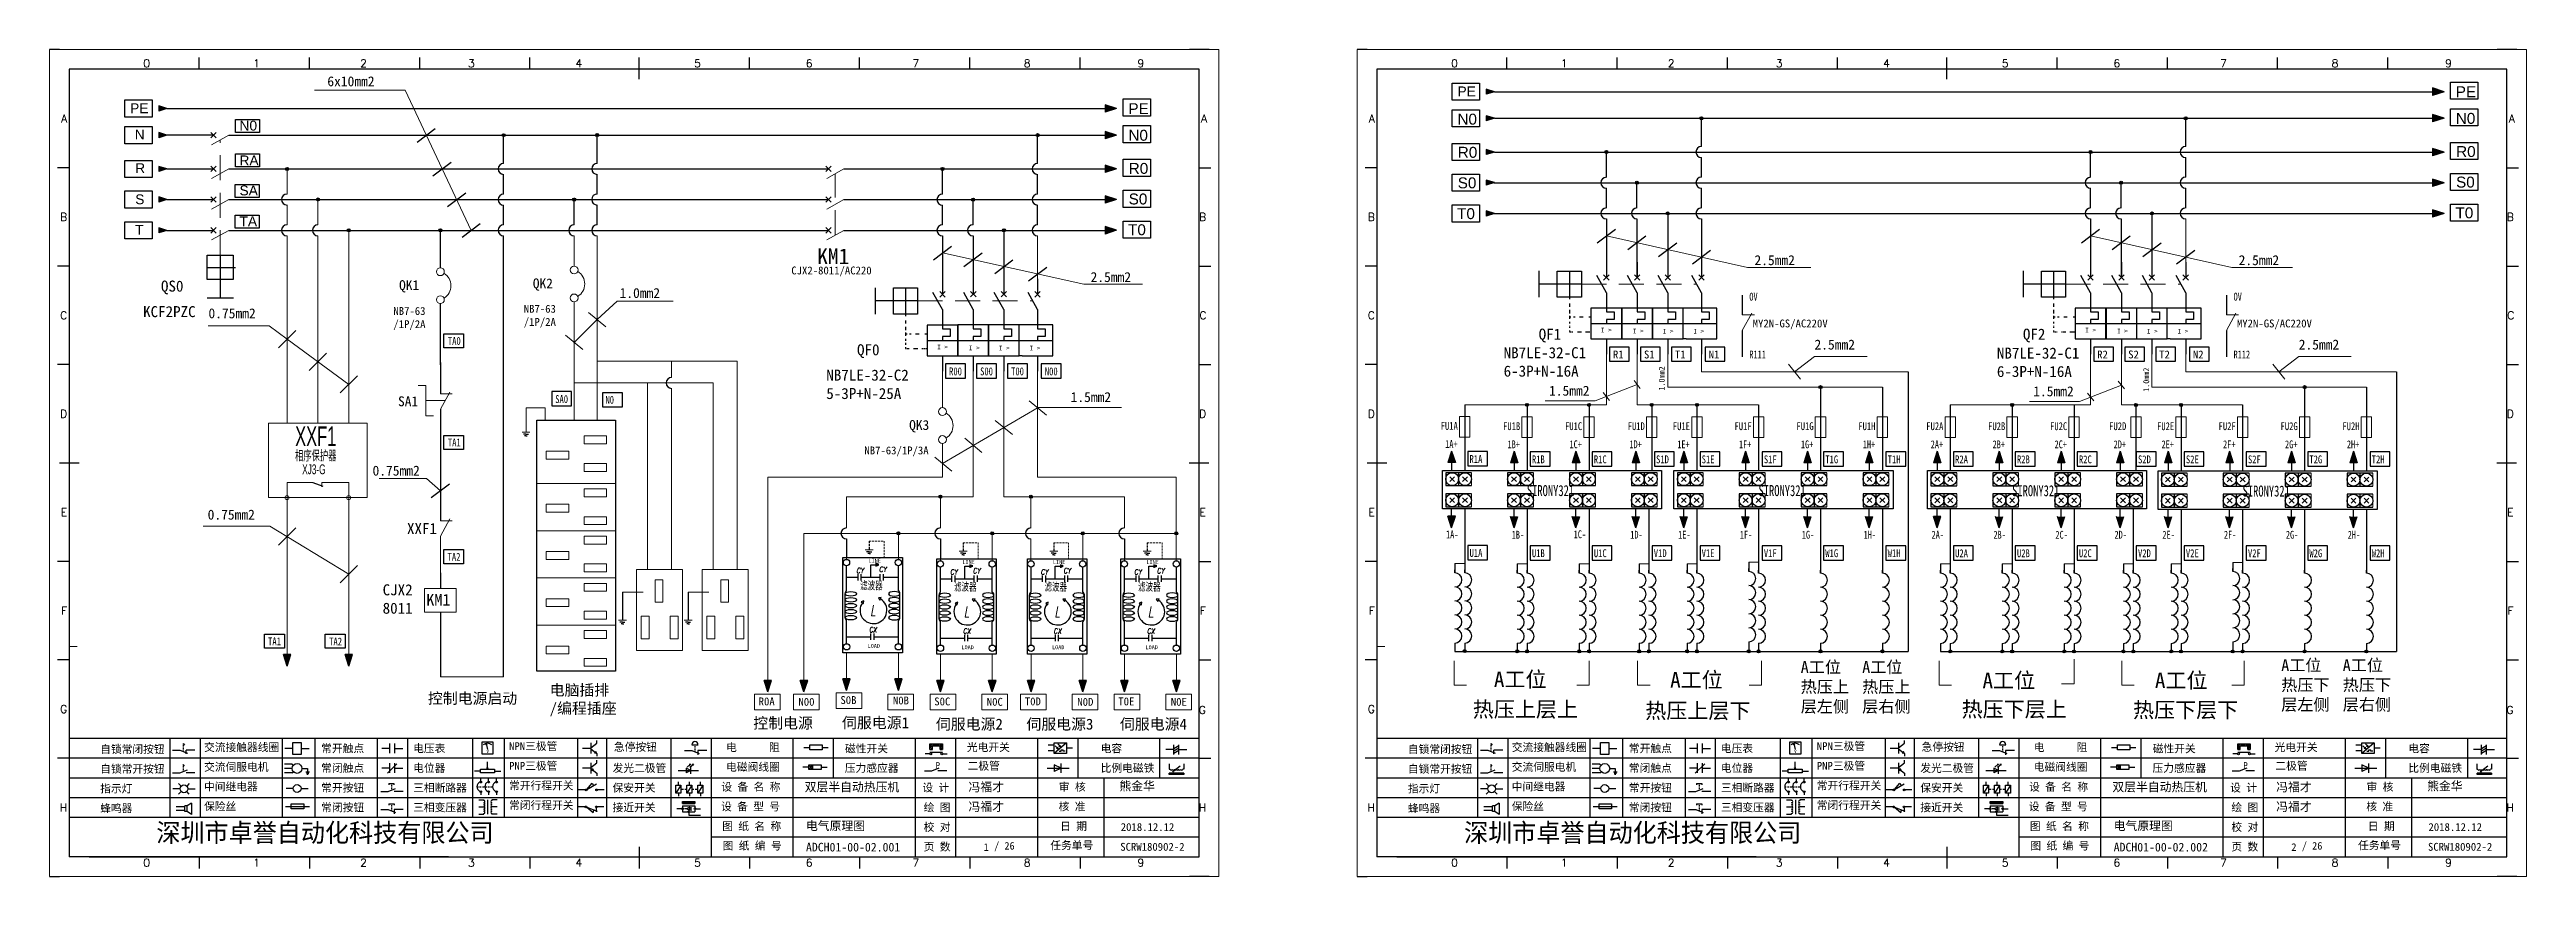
# Model space of a CAD drawing. Extents: x 33864 to 41687, y -3582 to -110.
# Drawn here: x 35596 to 36225, y -2915 to -2705 of the extents above; entities that cross this region are included whole.
import ezdxf
from ezdxf.enums import TextEntityAlignment as Align

# ---------------------------------------------------------------- set-up
doc = ezdxf.new("R2010")
doc.units = 0
doc.header["$MEASUREMENT"] = 0
for name, pattern in [('ACANSTGL', [0.11811, 0.07874, -0.03937]), ('ACISOWELD', [3, 2, -1]), ('DASHED', [0.75, 0.5, -0.25]), ('DASHED2', [9.525, 6.35, -3.175])]:
    doc.linetypes.add(name, pattern=pattern)
for name, color, linetype in [('0015LEVEL_0', 7, 'Continuous'), ('AE_BOR', 1, 'Continuous'), ('MISC', 2, 'Continuous'), ('SYMS', 7, 'Continuous'), ('Z_OM_OUTLINE', 7, 'Continuous'), ('细实线层', 7, 'Continuous')]:
    doc.layers.add(name, color=color, linetype=linetype)
doc.layers.add('frame', color=7, linetype='Continuous', lineweight=15)
doc.styles.add('Standard_0.8', font='', dxfattribs={"width": 0.8})
doc.styles.add('STYLE1', font='italic.shx', dxfattribs={"width": 0.68, "height": 3, "bigfont": 'xc00.shx'})
doc.styles.add('WD', font='romans.shx', dxfattribs={"bigfont": 'gbcbig.shx'})
doc.styles.add('WD_IEC', font='ISOCP2.shx', dxfattribs={"width": 0.9, "height": 4, "bigfont": 'gbcbig.shx'})
doc.styles.add('宋', font='', dxfattribs={"width": 0.7})
doc.styles.add('样式 0', font='')
doc.styles.add('样式 8', font='arial.ttf')
doc.styles.add('汉字', font='')
doc.styles.get('Standard_0.8').set_extended_font_data('SimSun')
doc.styles.get('宋').set_extended_font_data('SimSun')
doc.styles.get('样式 0').set_extended_font_data('KaiTi_GB2312')
doc.styles.get('汉字').set_extended_font_data('新宋体')

msp = doc.modelspace()

# ---------------------------------------------------------------- texts
at = {"color": 0}
for s, p in [('6x10mm2', (35666.383, -2714.183)), ('2.5mm2', (35860.256, -2763.897)), ('2.5mm2', (36028.888, -2759.608)), ('2.5mm2', (36151.888, -2759.608)), ('1.0mm2', (35740.611, -2767.944)), ('0.75mm2', (35636.186, -2773.108)), ('2.5mm2', (36044.145, -2781.043)), ('2.5mm2', (36167.145, -2781.043)), ('1.5mm2', (35855.187, -2794.375)), ('1.5mm2', (35976.704, -2792.761)), ('1.5mm2', (36099.704, -2792.907)), ('0.75mm2', (35677.862, -2813.056)), ('0.75mm2', (35635.978, -2824.229))]:
    msp.add_text(s, height=2.52, dxfattribs=at).set_placement(p)
for p in [(36006.09, -2791.45), (36129.149, -2791.765)]:
    msp.add_text('1.0mm2', height=1.5, rotation=90, dxfattribs=at).set_placement(p)
at = {"width": 4.96666, "attachment_point": 1, "style": '样式 8'}
for s, insert, char_height in [('N0', (35644.073, -2722.932), 2.5), ('N0', (35953.456, -2721.15), 2.772), ('N0', (36207.05, -2720.955), 2.772), ('N', (35617.457, -2725.169), 2.5), ('N0', (35869.874, -2725.244), 2.772), ('R0', (35953.538, -2729.565), 2.772), ('R0', (36207.133, -2729.37), 2.772), ('R', (35617.583, -2733.727), 2.5), ('RA', (35644.073, -2731.761), 2.5), ('R0', (35869.956, -2733.659), 2.772), ('S', (35617.589, -2741.634), 2.5), ('SA', (35644.073, -2739.395), 2.5), ('S0', (35869.939, -2741.423), 2.772), ('S0', (35953.521, -2737.329), 2.772), ('S0', (36207.115, -2737.134), 2.772), ('T', (35617.558, -2749.406), 2.5), ('TA', (35644.073, -2747.239), 2.5), ('T0', (35869.789, -2749.237), 2.772), ('T0', (35953.371, -2745.143), 2.772), ('T0', (36206.966, -2744.948), 2.772)]:
    msp.add_mtext(s, dxfattribs=dict(at, insert=insert, char_height=char_height))
at = {"attachment_point": 1}
for s, insert, char_height, width in [('I >', (35821.277, -2779.818), 1.1694, 4.51104), ('I >', (35829.372, -2780.046), 1.1694, 4.51104), ('I >', (35836.957, -2780.098), 1.1694, 4.51104), ('I >', (35844.753, -2780.098), 1.1694, 4.51104), ('I >', (35989.909, -2775.529), 1.1694, 4.51104), ('I >', (35998.004, -2775.757), 1.1694, 4.51104), ('I >', (36005.589, -2775.809), 1.1694, 4.51104), ('I >', (36013.385, -2775.809), 1.1694, 4.51104), ('I >', (36112.909, -2775.529), 1.1694, 4.51104), ('I >', (36121.004, -2775.757), 1.1694, 4.51104), ('I >', (36128.589, -2775.809), 1.1694, 4.51104), ('I >', (36136.385, -2775.809), 1.1694, 4.51104), ('{\\fSimSun|b0|i0|c134|p2;控制电源启动}', (35691.93, -2868.238), 2.772, 24.65265), ('{\\fSimSun|b0|i0|c134|p2;电脑插排\\P/编程插座}', (35722.859, -2866.136), 2.772, 24.98977), ('{\\fSimSun|b0|i0|c134|p2;控制电源}', (35774.583, -2874.521), 2.772, 23.45504), ('{\\fSimSun|b0|i0|c134|p2;伺服电源1}', (35797.123, -2874.44), 2.772, 23.45504), ('{\\fSimSun|b0|i0|c134|p2;伺服电源2}', (35820.966, -2874.788), 2.772, 23.45504), ('{\\fSimSun|b0|i0|c134|p2;伺服电源3}', (35843.966, -2874.788), 2.772, 23.45504), ('{\\fSimSun|b0|i0|c134|p2;伺服电源4}', (35867.714, -2874.788), 2.772, 23.45504), ('{\\fKaiTi_GB2312|b0|i0|c134|p49;双层半自动热压机}', (35787.639, -2891.05), 2.2, 27.73841), ('{\\fKaiTi_GB2312|b0|i0|c134|p49;冯福才}', (35829.25, -2891.061), 2.2, 15.31746), ('{\\fKaiTi_GB2312|b0|i0|c134|p49;熊金华}', (35867.59, -2890.805), 2.2, 15.31746), ('{\\fKaiTi_GB2312|b0|i0|c134|p49;双层半自动热压机}', (36119.819, -2891.05), 2.2, 27.73841), ('{\\fKaiTi_GB2312|b0|i0|c134|p49;冯福才}', (36161.429, -2891.061), 2.2, 15.31746), ('{\\fKaiTi_GB2312|b0|i0|c134|p49;熊金华}', (36199.769, -2890.805), 2.2, 15.31746), ('{\\fKaiTi_GB2312|b0|i0|c134|p49;冯福才}', (35829.25, -2896.061), 2.2, 15.31746), ('{\\fKaiTi_GB2312|b0|i0|c134|p49;冯福才}', (36161.429, -2896.061), 2.2, 15.31746), ('{\\fKaiTi_GB2312|b0|i0|c134|p49;ADCH01-00-02.001}', (35787.964, -2906.313), 2.2, 25.68687), ('{\\fKaiTi_GB2312|b0|i0|c134|p49;电气原理图}', (35787.964, -2900.913), 2.2, 25.88003), ('{\\fKaiTi_GB2312|b0|i0|c134|p49;1}', (35833.084, -2906.44), 1.92, 2.26819), ('{\\fKaiTi_GB2312|b0|i0|c134|p49;/ 26}', (35835.755, -2906.118), 1.92, 6.84443), ('{\\fKaiTi_GB2312|b0|i0|c134|p49;2018.12.12}', (35867.92, -2901.315), 2, 60.2542), ('{\\fKaiTi_GB2312|b0|i0|c134|p49;ADCH01-00-02.002}', (36120.143, -2906.313), 2.2, 25.68687), ('{\\fKaiTi_GB2312|b0|i0|c134|p49;电气原理图}', (36120.143, -2900.913), 2.2, 25.88003), ('{\\fKaiTi_GB2312|b0|i0|c134|p49;2}', (36165.264, -2906.44), 1.92, 2.26819), ('{\\fKaiTi_GB2312|b0|i0|c134|p49;/ 26}', (36167.935, -2906.118), 1.92, 6.84443), ('{\\fKaiTi_GB2312|b0|i0|c134|p49;2018.12.12}', (36200.1, -2901.315), 2, 60.2542)]:
    msp.add_mtext(s, dxfattribs=dict(at, insert=insert, char_height=char_height, width=width))
at = {"lineweight": 0, "char_height": 2.8, "width": 26.02407, "attachment_point": 1, "style": '宋'}
for insert in [(35971.089, -2815.47), (36029.927, -2815.47), (36094.348, -2815.496), (36152.891, -2815.582)]:
    msp.add_mtext('SIRONY321', dxfattribs=dict(at, insert=insert))
at = {"color": 7, "attachment_point": 1}
for s, insert, char_height, width in [('{\\fSimSun|b0|i0|c134|p54;A工位}', (35962.716, -2862.843), 3.92, 28.00067), ('{\\fSimSun|b0|i0|c134|p54;A工位}', (36007.483, -2862.967), 3.92, 23.99164), ('{\\fSimSun|b0|i0|c134|p54;A工位\\P热压上\\P层左侧}', (36040.646, -2860.186), 3, 23.99164), ('{\\fSimSun|b0|i0|c134|p54;A工位\\P热压上\\P层右侧}', (36056.264, -2860.186), 3, 23.99164), ('{\\fSimSun|b0|i0|c134|p54;A工位}', (36086.828, -2863.126), 3.92, 23.99164), ('{\\fSimSun|b0|i0|c134|p54;A工位}', (36130.622, -2863.111), 3.92, 23.99164), ('{\\fSimSun|b0|i0|c134|p54;A工位\\P热压下\\P层左侧}', (36162.707, -2859.711), 3, 23.99164), ('{\\fSimSun|b0|i0|c134|p54;A工位\\P热压下\\P层右侧}', (36178.325, -2859.711), 3, 23.99164), ('{\\fSimSun|b0|i0|c134|p54;热压上层上}', (35957.341, -2870.44), 3.92, 28.00067), ('{\\fSimSun|b0|i0|c134|p54;热压上层下}', (36001.161, -2870.797), 3.92, 28.00067), ('{\\fSimSun|b0|i0|c134|p54;热压下层上}', (36081.513, -2870.414), 3.92, 28.00067), ('{\\fSimSun|b0|i0|c134|p54;热压下层下}', (36125.057, -2870.588), 3.92, 28.00067)]:
    msp.add_mtext(s, dxfattribs=dict(at, insert=insert, char_height=char_height, width=width))
at = {"char_height": 2, "attachment_point": 1, "style": '汉字'}
for s, insert in [('{\\fKaiTi_GB2312|b0|i0|c134|p49;自锁常闭按钮}', (35608.676, -2881.546)), ('{\\fKaiTi_GB2312|b0|i0|c134|p49;交流接触器线圈}', (35635.071, -2881.052)), ('{\\fKaiTi_GB2312|b0|i0|c134|p49;常开触点}', (35664.824, -2881.339)), ('{\\fKaiTi_GB2312|b0|i0|c134|p49;电压表}', (35688.184, -2881.329)), ('{\\fKaiTi_GB2312|b0|i0|c134|p49;NPN三极管}', (35712.55, -2880.768)), ('{\\fKaiTi_GB2312|b0|i0|c134|p49;急停按钮}', (35739.172, -2880.981)), ('{\\fKaiTi_GB2312|b0|i0|c134|p49;电      阻}', (35767.678, -2881.053)), ('{\\fKaiTi_GB2312|b0|i0|c134|p49;磁性开关}', (35797.889, -2881.389)), ('{\\fKaiTi_GB2312|b0|i0|c134|p49;光电开关}', (35828.839, -2881.052)), ('{\\fKaiTi_GB2312|b0|i0|c134|p49;电容}', (35862.815, -2881.339)), ('{\\fKaiTi_GB2312|b0|i0|c134|p49;自锁常闭按钮}', (35940.856, -2881.546)), ('{\\fKaiTi_GB2312|b0|i0|c134|p49;交流接触器线圈}', (35967.25, -2881.052)), ('{\\fKaiTi_GB2312|b0|i0|c134|p49;常开触点}', (35997.003, -2881.339)), ('{\\fKaiTi_GB2312|b0|i0|c134|p49;电压表}', (36020.363, -2881.329)), ('{\\fKaiTi_GB2312|b0|i0|c134|p49;NPN三极管}', (36044.73, -2880.768)), ('{\\fKaiTi_GB2312|b0|i0|c134|p49;急停按钮}', (36071.351, -2880.981)), ('{\\fKaiTi_GB2312|b0|i0|c134|p49;电      阻}', (36099.858, -2881.053)), ('{\\fKaiTi_GB2312|b0|i0|c134|p49;磁性开关}', (36130.068, -2881.389)), ('{\\fKaiTi_GB2312|b0|i0|c134|p49;光电开关}', (36161.019, -2881.052)), ('{\\fKaiTi_GB2312|b0|i0|c134|p49;电容}', (36194.995, -2881.339)), ('{\\fKaiTi_GB2312|b0|i0|c134|p49;自锁常开按钮}', (35608.676, -2886.546)), ('{\\fKaiTi_GB2312|b0|i0|c134|p49;交流伺服电机}', (35635.071, -2886.052)), ('{\\fKaiTi_GB2312|b0|i0|c134|p49;常闭触点}', (35664.824, -2886.339)), ('{\\fKaiTi_GB2312|b0|i0|c134|p49;电位器}', (35688.184, -2886.329)), ('{\\fKaiTi_GB2312|b0|i0|c134|p49;PNP三极管}', (35712.55, -2885.768)), ('{\\fKaiTi_GB2312|b0|i0|c134|p49;发光二极管}', (35738.839, -2886.339)), ('{\\fKaiTi_GB2312|b0|i0|c134|p49;电磁阀线圈}', (35767.678, -2886.053)), ('{\\fKaiTi_GB2312|b0|i0|c134|p49;压力感应器}', (35797.836, -2886.329)), ('{\\fKaiTi_GB2312|b0|i0|c134|p49;二极管}', (35829.021, -2885.768)), ('{\\fKaiTi_GB2312|b0|i0|c134|p49;比例电磁铁}', (35862.815, -2886.339)), ('{\\fKaiTi_GB2312|b0|i0|c134|p49;自锁常开按钮}', (35940.856, -2886.546)), ('{\\fKaiTi_GB2312|b0|i0|c134|p49;交流伺服电机}', (35967.25, -2886.052)), ('{\\fKaiTi_GB2312|b0|i0|c134|p49;常闭触点}', (35997.003, -2886.339)), ('{\\fKaiTi_GB2312|b0|i0|c134|p49;电位器}', (36020.363, -2886.329)), ('{\\fKaiTi_GB2312|b0|i0|c134|p49;PNP三极管}', (36044.73, -2885.768)), ('{\\fKaiTi_GB2312|b0|i0|c134|p49;发光二极管}', (36071.018, -2886.339)), ('{\\fKaiTi_GB2312|b0|i0|c134|p49;电磁阀线圈}', (36099.858, -2886.053)), ('{\\fKaiTi_GB2312|b0|i0|c134|p49;压力感应器}', (36130.016, -2886.329)), ('{\\fKaiTi_GB2312|b0|i0|c134|p49;二极管}', (36161.201, -2885.768)), ('{\\fKaiTi_GB2312|b0|i0|c134|p49;比例电磁铁}', (36194.995, -2886.339)), ('{\\fKaiTi_GB2312|b0|i0|c134|p49;指示灯}', (35608.676, -2891.546)), ('{\\fKaiTi_GB2312|b0|i0|c134|p49;中间继电器}', (35635.071, -2891.052)), ('{\\fKaiTi_GB2312|b0|i0|c134|p49;常开按钮}', (35664.824, -2891.339)), ('{\\fKaiTi_GB2312|b0|i0|c134|p49;三相断路器}', (35688.184, -2891.329)), ('{\\fKaiTi_GB2312|b0|i0|c134|p49;常开行程开关}', (35712.55, -2890.768)), ('{\\fKaiTi_GB2312|b0|i0|c134|p49;保安开关}', (35738.839, -2891.339)), ('{\\fKaiTi_GB2312|b0|i0|c134|p0;设 备 名 称}', (35766.471, -2891.105)), ('{\\fKaiTi_GB2312|b0|i0|c134|p0;设 计}', (35817.538, -2891.32)), ('{\\fKaiTi_GB2312|b0|i0|c134|p0;审 核}', (35852.206, -2891.111)), ('{\\fKaiTi_GB2312|b0|i0|c134|p49;指示灯}', (35940.856, -2891.546)), ('{\\fKaiTi_GB2312|b0|i0|c134|p49;中间继电器}', (35967.25, -2891.052)), ('{\\fKaiTi_GB2312|b0|i0|c134|p49;常开按钮}', (35997.003, -2891.339)), ('{\\fKaiTi_GB2312|b0|i0|c134|p49;三相断路器}', (36020.363, -2891.329)), ('{\\fKaiTi_GB2312|b0|i0|c134|p49;常开行程开关}', (36044.73, -2890.768)), ('{\\fKaiTi_GB2312|b0|i0|c134|p49;保安开关}', (36071.018, -2891.339)), ('{\\fKaiTi_GB2312|b0|i0|c134|p0;设 备 名 称}', (36098.65, -2891.105)), ('{\\fKaiTi_GB2312|b0|i0|c134|p0;设 计}', (36149.718, -2891.32)), ('{\\fKaiTi_GB2312|b0|i0|c134|p0;审 核}', (36184.385, -2891.111)), ('{\\fKaiTi_GB2312|b0|i0|c134|p49;蜂鸣器}', (35608.676, -2896.546)), ('{\\fKaiTi_GB2312|b0|i0|c134|p49;保险丝}', (35635.071, -2896.052)), ('{\\fKaiTi_GB2312|b0|i0|c134|p49;常闭按钮}', (35664.824, -2896.339)), ('{\\fKaiTi_GB2312|b0|i0|c134|p49;三相变压器}', (35688.184, -2896.329)), ('{\\fKaiTi_GB2312|b0|i0|c134|p49;常闭行程开关}', (35712.55, -2895.768)), ('{\\fKaiTi_GB2312|b0|i0|c134|p49;接近开关}', (35738.839, -2896.339)), ('{\\fKaiTi_GB2312|b0|i0|c134|p0;设 备 型 号}', (35766.396, -2896.105)), ('{\\fKaiTi_GB2312|b0|i0|c134|p0;绘 图}', (35817.866, -2896.32)), ('{\\fKaiTi_GB2312|b0|i0|c134|p0;核 准}', (35852.136, -2896.111)), ('{\\fKaiTi_GB2312|b0|i0|c134|p49;蜂鸣器}', (35940.856, -2896.546)), ('{\\fKaiTi_GB2312|b0|i0|c134|p49;保险丝}', (35967.25, -2896.052)), ('{\\fKaiTi_GB2312|b0|i0|c134|p49;常闭按钮}', (35997.003, -2896.339)), ('{\\fKaiTi_GB2312|b0|i0|c134|p49;三相变压器}', (36020.363, -2896.329)), ('{\\fKaiTi_GB2312|b0|i0|c134|p49;常闭行程开关}', (36044.73, -2895.768)), ('{\\fKaiTi_GB2312|b0|i0|c134|p49;接近开关}', (36071.018, -2896.339)), ('{\\fKaiTi_GB2312|b0|i0|c134|p0;设 备 型 号}', (36098.576, -2896.105)), ('{\\fKaiTi_GB2312|b0|i0|c134|p0;绘 图}', (36150.046, -2896.32)), ('{\\fKaiTi_GB2312|b0|i0|c134|p0;核 准}', (36184.315, -2896.111)), ('{\\fKaiTi_GB2312|b0|i0|c134|p0;图 纸 名 称}', (35766.68, -2901.105)), ('{\\fKaiTi_GB2312|b0|i0|c134|p0;图 纸 编 号}', (35766.798, -2906.057)), ('{\\fKaiTi_GB2312|b0|i0|c134|p0;校 对}', (35817.866, -2901.32)), ('{\\fKaiTi_GB2312|b0|i0|c134|p0;页 数}', (35817.866, -2906.32)), ('{\\fKaiTi_GB2312|b0|i0|c134|p0;任务单号}', (35850.033, -2905.962)), ('{\\fKaiTi_GB2312|b0|i0|c134|p0;日 期}', (35852.533, -2901.111)), ('{\\fKaiTi_GB2312|b0|i0|c134|p0;SCRW180902-2}', (35867.797, -2906.335)), ('{\\fKaiTi_GB2312|b0|i0|c134|p0;图 纸 名 称}', (36098.86, -2901.105)), ('{\\fKaiTi_GB2312|b0|i0|c134|p0;图 纸 编 号}', (36098.978, -2906.057)), ('{\\fKaiTi_GB2312|b0|i0|c134|p0;校 对}', (36150.046, -2901.32)), ('{\\fKaiTi_GB2312|b0|i0|c134|p0;页 数}', (36150.046, -2906.32)), ('{\\fKaiTi_GB2312|b0|i0|c134|p0;任务单号}', (36182.213, -2905.962)), ('{\\fKaiTi_GB2312|b0|i0|c134|p0;日 期}', (36184.712, -2901.111)), ('{\\fKaiTi_GB2312|b0|i0|c134|p0;SCRW180902-2}', (36199.977, -2906.335))]:
    msp.add_mtext(s, dxfattribs=dict(at, insert=insert))
at = {"lineweight": -2, "char_height": 4.70644, "width": 96.11383, "attachment_point": 1}
for insert in [(35622.953, -2901.389), (35955.133, -2901.389)]:
    msp.add_mtext('深圳市卓誉自动化科技有限公司', dxfattribs=dict(at, insert=insert))
at = {"lineweight": 0, "style": '样式 8', "width": 0.6}
for tag, height, p in [('XXF1', 5, (35668.683, -2805.559)), ('相序保护器', 2.5, (35668.683, -2809.206)), ('XJ3-G', 2.5, (35665.934, -2812.706))]:
    msp.add_attdef(tag, text='', height=height, dxfattribs=at).set_placement(p, align=Align.RIGHT)
at = {"layer": '0015LEVEL_0', "attachment_point": 1, "style": 'STYLE1'}
for s, insert, char_height in [('CY', (35800.738, -2836.519), 1.35), ('CY', (35806.511, -2836.188), 1.35), ('CY', (35824.581, -2836.867), 1.35), ('CY', (35830.354, -2836.535), 1.35), ('CY', (35847.581, -2836.867), 1.35), ('CY', (35853.354, -2836.535), 1.35), ('CY', (35871.329, -2836.867), 1.35), ('CY', (35877.102, -2836.535), 1.35), ('{\\fSimSun|b0|i0|c134|p32;滤波器}', (35801.731, -2839.954), 2), ('{\\fSimSun|b0|i0|c134|p32;滤波器}', (35825.574, -2840.301), 2), ('{\\fSimSun|b0|i0|c134|p32;滤波器}', (35848.574, -2840.301), 2), ('{\\fSimSun|b0|i0|c134|p32;滤波器}', (35872.322, -2840.301), 2), ('L', (35804.271, -2845.954), 2.7), ('L', (35828.114, -2846.301), 2.7), ('L', (35851.114, -2846.301), 2.7), ('L', (35874.862, -2846.301), 2.7), ('CX', (35804.001, -2851.515), 1.35), ('CX', (35827.844, -2851.862), 1.35), ('CX', (35850.844, -2851.862), 1.35), ('CX', (35874.592, -2851.862), 1.35)]:
    msp.add_mtext(s, dxfattribs=dict(at, insert=insert, char_height=char_height))
at = {"layer": 'AE_BOR', "style": 'WD'}
for s, p in [('0', (35620.487, -2709.36)), ('1', (35648.412, -2709.36)), ('2', (35675.562, -2709.36)), ('3', (35702.962, -2709.36)), ('4', (35730.263, -2709.36)), ('5', (35760.412, -2709.36)), ('6', (35788.757, -2709.36)), ('7', (35815.854, -2709.36)), ('8', (35844.184, -2709.36)), ('9', (35873.048, -2709.36)), ('0', (35952.666, -2709.36)), ('1', (35980.592, -2709.36)), ('2', (36007.742, -2709.36)), ('3', (36035.142, -2709.36)), ('4', (36062.442, -2709.36)), ('5', (36092.591, -2709.36)), ('6', (36120.936, -2709.36)), ('7', (36148.034, -2709.36)), ('8', (36176.364, -2709.36)), ('9', (36205.228, -2709.36)), ('0', (35620.487, -2912.36)), ('1', (35648.412, -2912.36)), ('2', (35675.562, -2912.36)), ('3', (35702.962, -2912.36)), ('4', (35730.263, -2912.36)), ('5', (35760.412, -2912.36)), ('6', (35788.757, -2912.36)), ('7', (35815.854, -2912.36)), ('8', (35844.184, -2912.36)), ('9', (35873.048, -2912.36)), ('0', (35952.666, -2912.36)), ('1', (35980.592, -2912.36)), ('2', (36007.742, -2912.36)), ('3', (36035.142, -2912.36)), ('4', (36062.442, -2912.36)), ('5', (36092.591, -2912.36)), ('6', (36120.936, -2912.36)), ('7', (36148.034, -2912.36)), ('8', (36176.364, -2912.36)), ('9', (36205.228, -2912.36))]:
    msp.add_text(s, height=2, dxfattribs=at).set_placement(p, align=Align.CENTER)
for s, p in [('A', (35600.32, -2722.36)), ('A', (35889.844, -2722.36)), ('A', (35932.5, -2722.36)), ('A', (36222.024, -2722.36)), ('B', (35600.32, -2747.36)), ('B', (35889.653, -2747.36)), ('B', (35932.5, -2747.36)), ('B', (36221.833, -2747.36)), ('C', (35600.32, -2772.36)), ('C', (35889.749, -2772.36)), ('C', (35932.5, -2772.36)), ('C', (36221.928, -2772.36)), ('D', (35600.32, -2797.36)), ('D', (35889.653, -2797.36)), ('D', (35932.5, -2797.36)), ('D', (36221.833, -2797.36)), ('E', (35600.32, -2822.36)), ('E', (35889.558, -2822.36)), ('E', (35932.5, -2822.36)), ('E', (36221.738, -2822.36)), ('F', (35600.32, -2847.36)), ('F', (35889.558, -2847.36)), ('F', (35889.558, -2847.36)), ('F', (35932.5, -2847.36)), ('F', (36221.738, -2847.36)), ('F', (36221.738, -2847.36)), ('G', (35600.32, -2872.36)), ('G', (35889.558, -2872.579)), ('G', (35932.5, -2872.36)), ('G', (36221.738, -2872.579)), ('H', (35600.32, -2897.36)), ('H', (35889.653, -2897.36)), ('H', (35932.5, -2897.36)), ('H', (36221.833, -2897.36))]:
    msp.add_text(s, height=2, dxfattribs=at).set_placement(p, align=Align.MIDDLE_RIGHT)
at = {"layer": 'MISC', "attachment_point": 1}
for s, insert, char_height, width, style in [('\\pi0.38237;PE', (35953.081, -2714.229), 2.5, 4.96666, '样式 8'), ('PE', (36207.05, -2714.19), 2.772, 4.96666, '样式 8'), ('\\pi0.38237;PE', (35615.904, -2718.518), 2.5, 4.96666, '样式 8'), ('PE', (35869.874, -2718.479), 2.772, 4.96666, '样式 8'), ('OV', (36027.6, -2766.628), 2, 5.01683, '宋'), ('OV', (36150.6, -2766.628), 2, 5.01683, '宋'), ('R111', (36027.6, -2781.298), 2, 5.01683, '宋'), ('R112', (36150.6, -2781.298), 2, 5.01683, '宋')]:
    msp.add_mtext(s, dxfattribs=dict(at, insert=insert, char_height=char_height, width=width, style=style))
at = {"layer": 'MISC', "color": 0, "attachment_point": 1}
for s, insert, char_height, width, style in [('KM1', (35790.795, -2755.36), 4, 5.01683, '样式 0'), ('{\\fSimSun|b0|i0|c134|p2;CJX2-8011/AC220}', (35784.238, -2759.961), 2, 5.01683, '样式 0'), ('QS0', (35624.118, -2763.541), 2.8, 5.01683, '样式 0'), ('{\\fSimSun|b0|i0|c134|p2;QK1}', (35684.607, -2763.436), 2.5, 5.01683, '样式 0'), ('{\\fSimSun|b0|i0|c134|p2;QK2}', (35718.582, -2762.993), 2.5, 5.01683, '样式 0'), ('{\\fSimSun|b0|i0|c134|p49;KCF2PZC}', (35619.58, -2770.014), 2.8, 31.56629, '样式 0'), ('{\\fSimSun|b0|i0|c134|p2;NB7-63\\P/1P/2A}', (35683.154, -2770.255), 2, 5.01683, '样式 0'), ('{\\fSimSun|b0|i0|c134|p2;NB7-63\\P/1P/2A}', (35716.274, -2769.698), 2, 5.01683, '样式 0'), ('{\\fKaiTi_GB2312|b0|i0|c134|p49;MY2N-GS/AC220V}', (36028.45, -2773.424), 2, 5.01683, '样式 0'), ('{\\fKaiTi_GB2312|b0|i0|c134|p49;MY2N-GS/AC220V}', (36151.45, -2773.424), 2, 5.01683, '样式 0'), ('TA0', (35697.004, -2777.851), 2, 5.01683, 'Standard_0.8'), ('QF0', (35800.935, -2779.703), 2.8, 5.01683, '样式 0'), ('NB7LE-32-C1\\P6-3P+N-16A', (35965.18, -2780.453), 2.8, 21.59755, '样式 0'), ('QF1', (35974.088, -2775.737), 2.8, 5.01683, '样式 0'), ('{\\fKaiTi_GB2312|b0|i0|c134|p49;NB7LE-32-C1\\P6-3P+N-16A}', (36090.473, -2780.549), 2.8, 21.59755, '样式 0'), ('QF2', (36097.088, -2775.737), 2.8, 5.01683, '样式 0'), ('NB7LE-32-C2\\P5-3P+N-25A', (35793.127, -2786.143), 2.8, 14.88096, '样式 0'), ('R00', (35824.318, -2785.591), 2, 5.01683, 'Standard_0.8'), ('S00', (35832.193, -2785.589), 2, 5.01683, 'Standard_0.8'), ('T00', (35840.067, -2785.588), 2, 5.01683, 'Standard_0.8'), ('N00', (35848.632, -2785.588), 2, 5.01683, 'Standard_0.8'), ('R1', (35992.95, -2781.301), 2, 5.01683, '样式 0'), ('S1', (36000.824, -2781.3), 2, 5.01683, '样式 0'), ('T1', (36008.698, -2781.299), 2, 5.01683, '样式 0'), ('N1', (36017.264, -2781.299), 2, 5.01683, '样式 0'), ('R2', (36115.95, -2781.301), 2, 5.01683, '样式 0'), ('S2', (36123.824, -2781.3), 2, 5.01683, '样式 0'), ('T2', (36131.698, -2781.299), 2, 5.01683, '样式 0'), ('N2', (36140.264, -2781.299), 2, 5.01683, '样式 0'), ('{\\fSimSun|b0|i0|c134|p2;SA1}', (35684.344, -2792.937), 2.5, 5.01683, '样式 0'), ('SA0', (35724.265, -2792.624), 2, 5.01683, 'Standard_0.8'), ('N0', (35737.025, -2792.804), 2, 5.01683, 'Standard_0.8'), ('{\\fSimSun|b0|i0|c134|p2;QK3}', (35814.176, -2798.964), 2.5, 5.01683, '样式 0'), ('FU1A', (35949.194, -2799.425), 2, 5.01683, 'Standard_0.8'), ('FU1B', (35965.037, -2799.502), 2, 5.01683, 'Standard_0.8'), ('FU1C', (35980.775, -2799.502), 2, 5.01683, 'Standard_0.8'), ('FU1D', (35996.697, -2799.502), 2, 5.01683, 'Standard_0.8'), ('FU1E', (36008.159, -2799.502), 2, 5.01683, 'Standard_0.8'), ('FU1F', (36023.828, -2799.502), 2, 5.01683, 'Standard_0.8'), ('FU1G', (36039.566, -2799.502), 2, 5.01683, 'Standard_0.8'), ('FU1H', (36055.276, -2799.502), 2, 5.01683, 'Standard_0.8'), ('FU2A', (36072.533, -2799.508), 2, 5.01683, 'Standard_0.8'), ('FU2B', (36088.249, -2799.508), 2, 5.01683, 'Standard_0.8'), ('FU2C', (36103.986, -2799.508), 2, 5.01683, 'Standard_0.8'), ('FU2D', (36118.994, -2799.508), 2, 5.01683, 'Standard_0.8'), ('FU2E', (36131.159, -2799.508), 2, 5.01683, 'Standard_0.8'), ('FU2F', (36146.792, -2799.508), 2, 5.01683, 'Standard_0.8'), ('FU2G', (36162.53, -2799.508), 2, 5.01683, 'Standard_0.8'), ('FU2H', (36178.24, -2799.508), 2, 5.01683, 'Standard_0.8'), ('TA1', (35697.004, -2803.641), 2, 5.01683, 'Standard_0.8'), ('{\\fSimSun|b0|i0|c134|p2;NB7-63/1P/3A}', (35802.793, -2805.669), 2, 5.01683, '样式 0'), ('1A+', (35950.333, -2804.036), 2, 5.01683, '宋'), ('1B+', (35966.176, -2804.114), 2, 5.01683, '宋'), ('1C+', (35981.914, -2804.114), 2, 5.01683, '宋'), ('1D+', (35997.133, -2804.114), 2, 5.01683, '宋'), ('1E+', (36009.298, -2804.114), 2, 5.01683, '宋'), ('1F+', (36024.967, -2804.114), 2, 5.01683, '宋'), ('1G+', (36040.704, -2804.114), 2, 5.01683, '宋'), ('1H+', (36056.414, -2804.114), 2, 5.01683, '宋'), ('2A+', (36073.671, -2804.12), 2, 5.01683, '宋'), ('2B+', (36089.388, -2804.12), 2, 5.01683, '宋'), ('2C+', (36105.125, -2804.12), 2, 5.01683, '宋'), ('2D+', (36120.133, -2804.12), 2, 5.01683, '宋'), ('2E+', (36132.298, -2804.12), 2, 5.01683, '宋'), ('2F+', (36147.931, -2804.12), 2, 5.01683, '宋'), ('2G+', (36163.668, -2804.12), 2, 5.01683, '宋'), ('2H+', (36179.378, -2804.12), 2, 5.01683, '宋'), ('R1A', (35956.52, -2807.852), 2, 5.01683, 'Standard_0.8'), ('R1B', (35972.364, -2807.929), 2, 5.01683, 'Standard_0.8'), ('R1C', (35988.101, -2807.929), 2, 5.01683, 'Standard_0.8'), ('S1D', (36003.894, -2807.929), 2, 5.01683, 'Standard_0.8'), ('S1E', (36015.486, -2807.929), 2, 5.01683, 'Standard_0.8'), ('S1F', (36031.285, -2807.929), 2, 5.01683, 'Standard_0.8'), ('T1G', (36046.892, -2807.929), 2, 5.01683, 'Standard_0.8'), ('T1H', (36062.732, -2807.929), 2, 5.01683, 'Standard_0.8'), ('R2A', (36079.859, -2807.935), 2, 5.01683, 'Standard_0.8'), ('R2B', (36095.575, -2807.935), 2, 5.01683, 'Standard_0.8'), ('R2C', (36111.313, -2807.935), 2, 5.01683, 'Standard_0.8'), ('S2D', (36126.32, -2807.935), 2, 5.01683, 'Standard_0.8'), ('S2E', (36138.486, -2807.935), 2, 5.01683, 'Standard_0.8'), ('S2F', (36154.248, -2807.935), 2, 5.01683, 'Standard_0.8'), ('T2G', (36169.856, -2807.935), 2, 5.01683, 'Standard_0.8'), ('T2H', (36185.696, -2807.935), 2, 5.01683, 'Standard_0.8'), ('XXF1', (35686.619, -2825.101), 2.8, 7.9311, '样式 0'), ('1A-', (35950.549, -2826.996), 2, 5.01683, '宋'), ('1B-', (35967.233, -2827.074), 2, 5.01683, '宋'), ('1C-', (35982.974, -2826.957), 2, 5.01683, '宋'), ('1D-', (35997.349, -2827.074), 2, 5.01683, '宋'), ('1E-', (36009.515, -2827.074), 2, 5.01683, '宋'), ('1F-', (36025.183, -2827.074), 2, 5.01683, '宋'), ('1G-', (36040.921, -2827.074), 2, 5.01683, '宋'), ('1H-', (36056.631, -2827.074), 2, 5.01683, '宋'), ('2A-', (36073.888, -2827.08), 2, 5.01683, '宋'), ('2B-', (36089.604, -2827.08), 2, 5.01683, '宋'), ('2C-', (36105.342, -2827.08), 2, 5.01683, '宋'), ('2D-', (36120.349, -2827.08), 2, 5.01683, '宋'), ('2E-', (36132.515, -2827.08), 2, 5.01683, '宋'), ('2F-', (36148.147, -2827.08), 2, 5.01683, '宋'), ('2G-', (36163.885, -2827.08), 2, 5.01683, '宋'), ('2H-', (36179.595, -2827.08), 2, 5.01683, '宋'), ('TA2', (35696.929, -2832.698), 2, 5.01683, 'Standard_0.8'), ('{\\fSimSun|b0|i0|c134|p2;LINE}', (35803.864, -2834.157), 1, 2.50841, '样式 0'), ('{\\fSimSun|b0|i0|c134|p2;LINE}', (35827.707, -2834.504), 1, 2.50841, '样式 0'), ('{\\fSimSun|b0|i0|c134|p2;LINE}', (35850.707, -2834.504), 1, 2.50841, '样式 0'), ('{\\fSimSun|b0|i0|c134|p2;LINE}', (35874.455, -2834.504), 1, 2.50841, '样式 0'), ('{\\fSimSun|b0|i0|c134|p2;U1A}', (35956.52, -2831.692), 2, 5.01683, 'Standard_0.8'), ('U1B', (35972.364, -2831.769), 2, 5.01683, 'Standard_0.8'), ('U1C', (35988.101, -2831.769), 2, 5.01683, 'Standard_0.8'), ('V1D', (36003.32, -2831.769), 2, 5.01683, 'Standard_0.8'), ('V1E', (36015.486, -2831.769), 2, 5.01683, 'Standard_0.8'), ('V1F', (36031.285, -2831.769), 2, 5.01683, 'Standard_0.8'), ('W1G', (36046.892, -2831.769), 2, 5.01683, 'Standard_0.8'), ('W1H', (36062.732, -2831.769), 2, 5.01683, 'Standard_0.8'), ('U2A', (36079.859, -2831.775), 2, 5.01683, 'Standard_0.8'), ('U2B', (36095.575, -2831.775), 2, 5.01683, 'Standard_0.8'), ('U2C', (36111.313, -2831.775), 2, 5.01683, 'Standard_0.8'), ('V2D', (36126.32, -2831.775), 2, 5.01683, 'Standard_0.8'), ('V2E', (36138.486, -2831.775), 2, 5.01683, 'Standard_0.8'), ('V2F', (36154.248, -2831.775), 2, 5.01683, 'Standard_0.8'), ('W2G', (36169.856, -2831.775), 2, 5.01683, 'Standard_0.8'), ('W2H', (36185.696, -2831.775), 2, 5.01683, 'Standard_0.8'), ('CJX2\\P8011', (35680.434, -2840.666), 2.8, 7.9311, '样式 0'), ('\\pi-0.13538;KM1', (35691.666, -2843.088), 3, 6.8721, '样式 0'), ('TA1', (35651.329, -2854.151), 2, 5.01683, 'Standard_0.8'), ('TA2', (35666.847, -2854.193), 2, 5.01683, 'Standard_0.8'), ('{\\fSimSun|b0|i0|c134|p2;LOAD}', (35803.629, -2855.808), 1, 2.50841, '样式 0'), ('{\\fSimSun|b0|i0|c134|p2;LOAD}', (35827.472, -2856.156), 1, 2.50841, '样式 0'), ('{\\fSimSun|b0|i0|c134|p2;LOAD}', (35850.472, -2856.156), 1, 2.50841, '样式 0'), ('{\\fSimSun|b0|i0|c134|p2;LOAD}', (35874.22, -2856.156), 1, 2.50841, '样式 0'), ('{\\fNSimSun|b0|i0|c134|p49;S0B}', (35796.709, -2869.064), 2, 5.01683, '样式 0'), ('{\\fNSimSun|b0|i0|c134|p49;R0A}', (35775.943, -2869.412), 2, 5.01683, '样式 0'), ('\\pi0.7207;{\\fNSimSun|b0|i0|c134|p49;N00}', (35785.331, -2869.513), 2, 5.70479, '样式 0'), ('\\pi0.7207;{\\fNSimSun|b0|i0|c134|p49;N0B}', (35809.33, -2869.165), 2, 5.70479, '样式 0'), ('{\\fNSimSun|b0|i0|c134|p49;S0C}', (35820.552, -2869.412), 2, 5.01683, '样式 0'), ('\\pi0.7207;{\\fNSimSun|b0|i0|c134|p49;N0C}', (35833.173, -2869.513), 2, 5.70479, '样式 0'), ('{\\fNSimSun|b0|i0|c134|p49;T0D}', (35843.552, -2869.412), 2, 5.01683, '样式 0'), ('\\pi0.7207;{\\fNSimSun|b0|i0|c134|p49;N0D}', (35856.173, -2869.513), 2, 5.70479, '样式 0'), ('{\\fNSimSun|b0|i0|c134|p49;T0E}', (35867.3, -2869.412), 2, 5.01683, '样式 0'), ('\\pi0.7207;{\\fNSimSun|b0|i0|c134|p49;N0E}', (35879.921, -2869.513), 2, 5.70479, '样式 0')]:
    msp.add_mtext(s, dxfattribs=dict(at, insert=insert, char_height=char_height, width=width, style=style))

# ---------------------------------------------------------------- blocks, each defined once
blk = doc.blocks.new('WDDOT')
blk.add_hatch(color=256).paths.add_polyline_path([(0.5, 0, 1), (-0.5, 0, 1)])
blk.add_circle((0, 0), 0.5)
blk = doc.blocks.new('VCB11THI')
for p, q in [((0, -2.5), (-3.12, 3.12)), ((-0.88, 3.38), (0.88, 1.62)), ((-0.88, 1.62), (0.88, 3.38)), ((0, 7.5), (0, 2.5)), ((0, -2.5), (0, -8.75)), ((-5, -12.5), (5, -12.5)), ((0, -8.75), (2.5, -8.75)), ((0, -11.25), (0, -12.5)), ((2.5, -11.25), (0, -11.25)), ((2.5, -8.75), (2.5, -11.25)), ((0, -17.5), (0, -22.5))]:
    blk.add_line(p, q)
blk.add_lwpolyline([(-5, -7.5), (-5, -17.5), (5, -17.5), (5, -7.5)], close=True)
at = {"style": 'WD_IEC'}
for tag, p in [('TAG1', (-8, -1.75)), ('INST', (-8, 5.25)), ('LOC', (-8, 1.75)), ('RATING1', (-8, -6.35)), ('DESC2', (-8, -17.85)), ('DESC1', (-8, -14.35)), ('DESC3', (-8, -21.35))]:
    blk.add_attdef(tag, text='', height=2.5, dxfattribs=at).set_placement(p, align=Align.RIGHT)
blk.add_attdef('TERM01', text='', height=2, rotation=90, dxfattribs=at).set_placement((-1, 7.5), align=Align.RIGHT)
at = {"style": 'WD_IEC', "flags": 1}
for tag, p, height in [('X4LINK', (-2, 0), 0.32), ('X1LINK', (-0.5, 0), 0.32), ('X2TERM01', (0, 7.5), 0.32), ('MFG', (2.75, 6.5), 1.5), ('CAT', (2.75, 4), 1.5), ('CONTACT', (-5, -7.5), 1), ('COMMON', (-3.75, -8.75), 1), ('X8TERM02', (0, -22.5), 0.32), ('ASSYCODE', (1, -19), 1), ('FAMILY', (1, -20.5), 1), ('CATDESC', (1, -22), 1)]:
    blk.add_attdef(tag, p, '', height=height, dxfattribs=at)
at = {"lineweight": 15, "style": 'WD_IEC'}
blk.add_attdef('XREF', text='', height=2.5, dxfattribs=at).set_placement((-8, -10.35), align=Align.RIGHT)
at = {"style": 'WD_IEC'}
blk.add_attdef('TERM02', (-1, -22.5), '', height=2, rotation=90, dxfattribs=at)
at = {"linetype": 'Continuous', "style": 'WD_IEC'}
blk.add_attdef('T', text='', height=2.5, dxfattribs=at).set_placement((0, -15), align=Align.MIDDLE_CENTER)
blk = doc.blocks.new('VCB21THI')
for p, q in [((0, -2.5), (-3.12, 3.12)), ((-0.88, 3.38), (0.88, 1.62)), ((-0.88, 1.62), (0.88, 3.38)), ((0, 7.5), (0, 2.5)), ((0, -2.5), (0, -8.75)), ((-5, -12.5), (5, -12.5)), ((0, -8.75), (2.5, -8.75)), ((0, -11.25), (0, -12.5)), ((2.5, -11.25), (0, -11.25)), ((2.5, -8.75), (2.5, -11.25)), ((0, -17.5), (0, -22.5))]:
    blk.add_line(p, q)
blk.add_lwpolyline([(-5, -7.5), (-5, -17.5), (5, -17.5), (5, -7.5)], close=True)
at = {"style": 'WD_IEC'}
for tag, p in [('TAG2', (-8, -1.75)), ('INST', (-8, 5.25)), ('LOC', (-8, 1.75)), ('RATING1', (-8, -6.35)), ('DESC2', (-8, -17.85)), ('DESC1', (-8, -14.35)), ('DESC3', (-8, -21.35))]:
    blk.add_attdef(tag, text='', height=2.5, dxfattribs=at).set_placement(p, align=Align.RIGHT)
blk.add_attdef('TERM01', text='', height=2, rotation=90, dxfattribs=at).set_placement((-1, 7.5), align=Align.RIGHT)
at = {"style": 'WD_IEC', "flags": 1}
for tag, p, height in [('X4LINK', (-2, 0), 0.32), ('X1LINK', (-0.5, 0), 0.32), ('X2TERM01', (0, 7.5), 0.32), ('CONTACT', (-5, -7.5), 1), ('COMMON', (-3.75, -8.75), 1), ('X8TERM02', (0, -22.5), 0.32), ('FAMILY', (1, -20.5), 1)]:
    blk.add_attdef(tag, p, '', height=height, dxfattribs=at)
at = {"lineweight": 15, "style": 'WD_IEC'}
blk.add_attdef('XREF', text='', height=2.5, dxfattribs=at).set_placement((-8, -10.35), align=Align.RIGHT)
at = {"style": 'WD_IEC'}
blk.add_attdef('TERM02', (-1, -22.5), '', height=2, rotation=90, dxfattribs=at)
at = {"linetype": 'Continuous', "style": 'WD_IEC'}
blk.add_attdef('T', text='', height=2.5, dxfattribs=at).set_placement((0, -15), align=Align.MIDDLE_CENTER)
blk = doc.blocks.new('磁性开关')
at = {"linetype": 'ByBlock'}
h = blk.add_hatch(dxfattribs=at)
h.set_pattern_fill('ANSI31', color=256, scale=0.1, style=0)
h.set_pattern_definition([(45, (0, 0), (-0.224506403, 0.224506403), [])])
h.paths.add_polyline_path([(-1907.69, -775.29), (-1910.88, -775.29), (-1910.88, -776.69), (-1910.25, -776.69), (-1910.25, -775.79), (-1908.31, -775.79), (-1908.31, -776.69), (-1907.69, -776.69)])
for p, q in [((-1910.91, -777.81), (-1912.09, -777.81)), ((-1910.88, -776.69), (-1910.88, -775.29)), ((-1910.88, -775.29), (-1907.69, -775.29)), ((-1910.88, -776.69), (-1910.25, -776.69)), ((-1910.88, -777.39), (-1907.69, -777.39)), ((-1910.25, -776.69), (-1910.25, -775.79)), ((-1910.25, -775.79), (-1908.31, -775.79)), ((-1908.31, -776.69), (-1908.31, -775.79)), ((-1908.31, -776.69), (-1907.69, -776.69)), ((-1907.69, -775.29), (-1907.69, -776.69)), ((-1907.66, -777.81), (-1906.48, -777.81))]:
    blk.add_line(p, q, dxfattribs=at)
for centre in [(-1910.68, -777.81), (-1907.88, -777.81)]:
    blk.add_circle(centre, 0.225, dxfattribs=at)
blk = doc.blocks.new('*U98')
at = {"linetype": 'ByBlock'}
for p, q in [((-1911.92, -782.07), (-1910.06, -782.07)), ((-1910.06, -782.07), (-1908.18, -782.88)), ((-1909.23, -780.45), (-1909.23, -780.67)), ((-1909.23, -780.45), (-1908.92, -780.84)), ((-1909.23, -780.84), (-1909.23, -781.05)), ((-1909.23, -781.23), (-1909.23, -781.44)), ((-1909.23, -781.61), (-1909.23, -781.83)), ((-1909.23, -782), (-1909.23, -782.21)), ((-1909.23, -782.38), (-1909.23, -782.43)), ((-1908.52, -783.07), (-1908.52, -782.07)), ((-1906.25, -782.07), (-1908.52, -782.07))]:
    blk.add_line(p, q, dxfattribs=at)
blk = doc.blocks.new('*U99')
at = {"linetype": 'ByBlock'}
for p, q in [((-1910.06, -792.89), (-1908.18, -792.08)), ((-1908.88, -791.17), (-1909.23, -790.71)), ((-1909.23, -790.71), (-1909.23, -790.92)), ((-1909.23, -791.09), (-1909.23, -791.31)), ((-1909.23, -791.48), (-1909.23, -791.69)), ((-1909.23, -791.86), (-1909.23, -792.08)), ((-1909.23, -792.25), (-1909.23, -792.47)), ((-1911.92, -792.89), (-1910.06, -792.89)), ((-1906.25, -792.89), (-1908.52, -792.89))]:
    blk.add_line(p, q, dxfattribs=at)
blk = doc.blocks.new('蜂鸣器')
at = {"linetype": 'ByBlock'}
for p, q in [((-1908.8, -796.48), (-1911.01, -796.48)), ((-1908.8, -797.46), (-1911.01, -797.46)), ((-1908.25, -796.26), (-1908.8, -796.26)), ((-1908.8, -797.68), (-1908.8, -796.26)), ((-1908.25, -797.68), (-1908.8, -797.68)), ((-1907.17, -795.53), (-1908.25, -796.26)), ((-1908.25, -797.68), (-1908.25, -796.26)), ((-1907.17, -798.41), (-1908.25, -797.68)), ((-1907.17, -795.53), (-1907.17, -798.41))]:
    blk.add_line(p, q, dxfattribs=at)
blk = doc.blocks.new('指示灯')
at = {"linetype": 'ByBlock'}
for p, q in [((-1854.25, -776.92), (-1856.06, -776.92)), ((-1854.62, -775.59), (-1853.97, -776.23)), ((-1854.62, -778.25), (-1853.97, -777.61)), ((-1851.9, -775.59), (-1852.54, -776.23)), ((-1851.9, -778.25), (-1852.54, -777.61)), ((-1852.26, -776.92), (-1850.45, -776.92))]:
    blk.add_line(p, q, dxfattribs=at)
blk.add_circle((-1853.26, -776.92), 0.992, dxfattribs=at)
blk = doc.blocks.new('光电开关')
at = {"linetype": 'ByBlock'}
h = blk.add_hatch(dxfattribs=at)
h.set_pattern_fill('ANSI31', color=256, scale=0.01, style=0)
h.set_pattern_definition([(45, (0.172267, 0), (-0.0224506403, 0.0224506403), [])])
h.paths.add_polyline_path([(-1882.44, -776.34), (-1882.5, -775.91), (-1882.68, -776.07)])
h.paths.add_polyline_path([(-1882.44, -776.34), (-1882.68, -776.07), (-1882.86, -776.23)])
h.paths.add_polyline_path([(-1883.11, -776.45), (-1883.29, -776.61), (-1883.05, -776.88)])
h.paths.add_polyline_path([(-1883.29, -776.61), (-1883.47, -776.77), (-1883.05, -776.88)])
for p, q in [((-1884.01, -775.96), (-1885.56, -775.96)), ((-1884.01, -777.39), (-1885.56, -777.39)), ((-1880.91, -775.3), (-1884.01, -778.05)), ((-1883.75, -776.09), (-1883.05, -776.88)), ((-1883.11, -776.45), (-1883.47, -776.77)), ((-1883.05, -776.88), (-1883.47, -776.77)), ((-1883.14, -775.55), (-1882.44, -776.34)), ((-1883.05, -776.88), (-1883.11, -776.45)), ((-1882.5, -775.91), (-1882.86, -776.23)), ((-1882.44, -776.34), (-1882.86, -776.23)), ((-1882.78, -777.47), (-1882.23, -777.47)), ((-1882.44, -776.34), (-1882.5, -775.91)), ((-1882.23, -777.47), (-1882.23, -777.14)), ((-1882.23, -777.14), (-1881.78, -777.14)), ((-1881.78, -777.47), (-1881.78, -777.14)), ((-1881.23, -777.47), (-1881.78, -777.47)), ((-1879.37, -776.67), (-1880.91, -776.67))]:
    blk.add_line(p, q, dxfattribs=at)
blk.add_lwpolyline([(-1884.01, -775.3), (-1880.91, -775.3), (-1880.91, -778.05), (-1884.01, -778.05)], close=True, dxfattribs=at)
blk = doc.blocks.new('交流接触器线圈')
at = {"linetype": 'ByBlock'}
for p, q in [((-1880.82, -781.77), (-1882.87, -781.77)), ((-1878.72, -781.77), (-1876.67, -781.77))]:
    blk.add_line(p, q, dxfattribs=at)
blk.add_lwpolyline([(-1880.82, -780.28), (-1878.72, -780.28), (-1878.72, -783.26), (-1880.82, -783.26)], close=True, dxfattribs=at)
blk = doc.blocks.new('交流伺服电机')
at = {"linetype": 'ByBlock'}
for p, q in [((-1880.97, -785.75), (-1882.94, -785.75)), ((-1880.97, -785.75), (-1880.65, -786.03)), ((-1880.97, -786.85), (-1882.94, -786.85)), ((-1880.97, -787.94), (-1882.94, -787.94)), ((-1880.97, -787.94), (-1880.65, -787.67)), ((-1878.49, -786.85), (-1877.07, -786.85)), ((-1877.54, -787.72), (-1876.59, -787.72)), ((-1877.38, -788.01), (-1876.75, -788.01)), ((-1877.23, -788.29), (-1876.9, -788.29)), ((-1877.07, -786.85), (-1877.07, -787.72))]:
    blk.add_line(p, q, dxfattribs=at)
blk.add_circle((-1879.73, -786.85), 1.24, dxfattribs=at)
blk = doc.blocks.new('中间继电器')
at = {"linetype": 'ByBlock'}
for p, q in [((-1880.72, -791.92), (-1882.54, -791.92)), ((-1878.74, -791.92), (-1876.92, -791.92))]:
    blk.add_line(p, q, dxfattribs=at)
blk.add_circle((-1879.73, -791.92), 0.992, dxfattribs=at)
blk = doc.blocks.new('保险丝')
at = {"linetype": 'ByBlock'}
blk.add_line((-1882.72, -796.49), (-1876.55, -796.49), dxfattribs=at)
blk.add_lwpolyline([(-1881.2, -795.86), (-1878.06, -795.86), (-1878.06, -797.12), (-1881.2, -797.12)], close=True, dxfattribs=at)
blk = doc.blocks.new('常开按钮')
at = {"linetype": 'ByBlock'}
for p, q in [((-1909.9, -785.68), (-1908.56, -785.68)), ((-1909.9, -785.68), (-1909.9, -786.07)), ((-1909.23, -785.68), (-1909.23, -785.89)), ((-1909.23, -786.06), (-1909.23, -786.28)), ((-1909.23, -786.45), (-1909.23, -786.67)), ((-1908.56, -785.68), (-1908.56, -786.07)), ((-1911.92, -787.73), (-1910.06, -787.73)), ((-1910.06, -787.73), (-1908.18, -786.93)), ((-1909.23, -786.84), (-1909.23, -787.05)), ((-1909.23, -787.22), (-1909.23, -787.38)), ((-1906.25, -787.73), (-1908.52, -787.73))]:
    blk.add_line(p, q, dxfattribs=at)
blk = doc.blocks.new('常开触点')
at = {"linetype": 'ByBlock'}
for p, q in [((-1853.82, -781.77), (-1855.88, -781.77)), ((-1853.82, -782.99), (-1853.82, -780.56)), ((-1852.6, -782.99), (-1852.6, -780.56)), ((-1852.6, -781.77), (-1850.55, -781.77))]:
    blk.add_line(p, q, dxfattribs=at)
blk = doc.blocks.new('常闭触点')
at = {"linetype": 'ByBlock'}
for p, q in [((-1852.01, -785.66), (-1854.43, -788.1)), ((-1853.82, -787.99), (-1853.82, -785.56)), ((-1852.6, -787.99), (-1852.6, -785.56)), ((-1853.82, -786.77), (-1855.88, -786.77)), ((-1852.6, -786.77), (-1850.55, -786.77))]:
    blk.add_line(p, q, dxfattribs=at)
blk = doc.blocks.new('常闭按钮')
at = {"linetype": 'ByBlock'}
for p, q in [((-1856.13, -792.28), (-1854.28, -792.28)), ((-1854.28, -792.28), (-1852.4, -793.09)), ((-1854.11, -790.83), (-1852.77, -790.83)), ((-1854.11, -790.83), (-1854.11, -791.22)), ((-1853.44, -790.83), (-1853.44, -791.04)), ((-1853.44, -791.21), (-1853.44, -791.43)), ((-1853.44, -791.6), (-1853.44, -791.82)), ((-1853.44, -791.99), (-1853.44, -792.2)), ((-1853.44, -792.37), (-1853.44, -792.53)), ((-1852.77, -790.83), (-1852.77, -791.22)), ((-1850.47, -792.28), (-1852.73, -792.28)), ((-1852.73, -792.28), (-1852.73, -793.43))]:
    blk.add_line(p, q, dxfattribs=at)
blk = doc.blocks.new('电磁阀线圈')
at = {"linetype": 'ByBlock'}
for p, q in [((-1854.61, -796.54), (-1856.17, -796.54)), ((-1854.61, -795.92), (-1853.75, -797.16)), ((-1853.75, -795.92), (-1854.61, -797.16)), ((-1853.75, -795.92), (-1853.75, -797.16)), ((-1851.53, -796.54), (-1849.97, -796.54))]:
    blk.add_line(p, q, dxfattribs=at)
blk.add_lwpolyline([(-1854.61, -795.92), (-1851.53, -795.92), (-1851.53, -797.16), (-1854.61, -797.16)], close=True, dxfattribs=at)
blk = doc.blocks.new('电压表')
at = {"linetype": 'ByBlock'}
for p, q in [((-1814.84, -780.75), (-1814.91, -781.13)), ((-1814.6, -781.05), (-1814.91, -781.13)), ((-1814.84, -780.75), (-1814.46, -782.26)), ((-1814.84, -780.75), (-1814.6, -781.05))]:
    blk.add_line(p, q, dxfattribs=at)
blk.add_lwpolyline([(-1815.84, -780.34), (-1813.07, -780.34), (-1813.07, -783.49), (-1815.84, -783.49)], close=True, dxfattribs=at)
blk.add_arc((-1814.46, -782.26), 1.56, 46.83135, 133.16865, dxfattribs=at)
at = {"linetype": 'ByBlock', "insert": (-1814.7, -782.39), "char_height": 0.75, "width": 0.6768, "attachment_point": 1}
blk.add_mtext('V', dxfattribs=at)
blk = doc.blocks.new('电位器')
at = {"linetype": 'ByBlock'}
for p, q in [((-1814.45, -787.3), (-1814.45, -785.39)), ((-1816.21, -787.75), (-1817.79, -787.75)), ((-1814.45, -787.3), (-1814.62, -786.96)), ((-1814.62, -786.96), (-1814.27, -786.96)), ((-1814.45, -787.3), (-1814.27, -786.96)), ((-1812.68, -787.75), (-1811.1, -787.75))]:
    blk.add_line(p, q, dxfattribs=at)
blk.add_lwpolyline([(-1816.21, -787.3), (-1812.68, -787.3), (-1812.68, -788.2), (-1816.21, -788.2)], close=True, dxfattribs=at)
blk = doc.blocks.new('三相断路器')
at = {"linetype": 'ByBlock'}
for p, q in [((-1817.14, -791.74), (-1816.72, -791.74)), ((-1816.45, -791.74), (-1816.03, -791.74)), ((-1816.17, -790.33), (-1816.17, -789.7)), ((-1815.76, -791.74), (-1815.34, -791.74)), ((-1815.07, -791.74), (-1814.65, -791.74)), ((-1814.38, -791.74), (-1813.96, -791.74)), ((-1814.17, -790.33), (-1814.17, -789.7)), ((-1813.69, -791.74), (-1813.27, -791.74)), ((-1812.18, -790.33), (-1812.18, -789.7)), ((-1816.17, -793.19), (-1816.17, -793.83)), ((-1814.17, -793.19), (-1814.17, -793.83)), ((-1812.18, -793.19), (-1812.18, -793.83))]:
    blk.add_line(p, q, dxfattribs=at)
for centre in [(-1816.17, -790.55), (-1816.17, -792.98), (-1814.17, -790.55), (-1814.17, -792.98), (-1812.18, -790.55), (-1812.18, -792.98)]:
    blk.add_circle(centre, 0.219, dxfattribs=at)
for centre in [(-1815.81, -791.74), (-1813.82, -791.74), (-1811.83, -791.74)]:
    blk.add_arc(centre, 1.32, 115.57905, 244.42095, dxfattribs=at)
blk = doc.blocks.new('三相变压器')
at = {"linetype": 'ByBlock'}
for p, q in [((-1816.69, -795.03), (-1815.37, -795.03)), ((-1816.69, -796.87), (-1815.37, -796.87)), ((-1816.69, -798.71), (-1815.37, -798.71)), ((-1815.37, -795.03), (-1815.37, -795.24)), ((-1815.37, -798.71), (-1815.37, -798.5)), ((-1814.34, -798.7), (-1814.34, -795.04)), ((-1812, -795.03), (-1813.32, -795.03)), ((-1813.32, -795.03), (-1813.32, -795.24)), ((-1812, -796.87), (-1813.32, -796.87)), ((-1813.32, -798.71), (-1813.32, -798.5)), ((-1812, -798.71), (-1813.32, -798.71))]:
    blk.add_line(p, q, dxfattribs=at)
for centre, start, end in [((-1815.37, -795.51), 270, 90), ((-1815.37, -796.06), 270, 90), ((-1815.37, -796.6), 270, 90), ((-1815.37, -797.14), 270, 90), ((-1815.37, -797.68), 270, 90), ((-1815.37, -798.23), 270, 90), ((-1813.32, -795.51), 90, 270), ((-1813.32, -796.06), 90, 270), ((-1813.32, -796.6), 90, 270), ((-1813.32, -797.14), 90, 270), ((-1813.32, -797.68), 90, 270), ((-1813.32, -798.23), 90, 270)]:
    blk.add_arc(centre, 0.271, start, end, dxfattribs=at)
blk = doc.blocks.new('压力感应器')
at = {"linetype": 'ByBlock'}
for p, q in [((-1817.44, -777.73), (-1815.59, -777.73)), ((-1815.59, -777.73), (-1813.71, -776.93)), ((-1811.78, -777.73), (-1814.05, -777.73))]:
    blk.add_line(p, q, dxfattribs=at)
at = {"linetype": 'ByBlock', "insert": (-1814.65, -775.48), "char_height": 1.68, "width": 1.2242, "attachment_point": 1}
blk.add_mtext('{\\fNSimSun|b0|i0|c134|p49;P}', dxfattribs=at)
blk = doc.blocks.new('二极管')
at = {"linetype": 'ByBlock'}
for p, q in [((-1787.52, -776.77), (-1781.92, -776.77)), ((-1783.97, -776.77), (-1785.69, -775.9)), ((-1785.69, -775.9), (-1785.69, -777.65)), ((-1783.97, -776.77), (-1785.69, -777.65)), ((-1783.97, -777.99), (-1783.97, -775.56))]:
    blk.add_line(p, q, dxfattribs=at)
blk = doc.blocks.new('NPN三极管')
at = {"linetype": 'ByBlock'}
for p, q in [((-1784.15, -780.66), (-1784.15, -779.98)), ((-1785.73, -781.97), (-1787.81, -781.97)), ((-1785.73, -780.61), (-1785.73, -783.32)), ((-1785.73, -781.82), (-1784.15, -780.66)), ((-1785.73, -782.11), (-1784.15, -783.27)), ((-1784.41, -782.73), (-1784.74, -783.18)), ((-1784.15, -783.27), (-1784.74, -783.18)), ((-1784.15, -783.27), (-1784.41, -782.73)), ((-1784.15, -783.27), (-1784.15, -783.96))]:
    blk.add_line(p, q, dxfattribs=at)
blk = doc.blocks.new('PNP三极管')
at = {"linetype": 'ByBlock'}
for p, q in [((-1784.9, -785.38), (-1784.9, -788.09)), ((-1784.9, -786.59), (-1783.32, -785.43)), ((-1783.32, -785.43), (-1783.32, -784.75)), ((-1784.9, -786.74), (-1786.98, -786.74)), ((-1784.9, -786.88), (-1783.32, -788.04)), ((-1784.9, -786.88), (-1784.31, -786.97)), ((-1784.9, -786.88), (-1784.64, -787.42)), ((-1784.31, -786.97), (-1784.64, -787.42)), ((-1783.32, -788.04), (-1783.32, -788.73))]:
    blk.add_line(p, q, dxfattribs=at)
blk = doc.blocks.new('常开行程开关')
at = {"linetype": 'ByBlock'}
for p, q in [((-1786.29, -792.3), (-1788.01, -792.3)), ((-1785.89, -792.17), (-1784.52, -790.62)), ((-1785.89, -792.17), (-1783.43, -790.72)), ((-1784.52, -790.62), (-1784.19, -791.17)), ((-1781.48, -792.3), (-1783.21, -792.3))]:
    blk.add_line(p, q, dxfattribs=at)
for centre in [(-1786.07, -792.3), (-1783.42, -792.3)]:
    blk.add_circle(centre, 0.219, dxfattribs=at)
blk = doc.blocks.new('常闭行程开关')
at = {"linetype": 'ByBlock'}
for p, q in [((-1786.34, -796.62), (-1788.07, -796.62)), ((-1785.93, -796.72), (-1783.25, -797.7)), ((-1785.93, -796.72), (-1784.3, -798)), ((-1784.3, -798), (-1784.08, -797.4)), ((-1783.48, -796.84), (-1783.48, -797.85)), ((-1781.54, -796.62), (-1783.26, -796.62))]:
    blk.add_line(p, q, dxfattribs=at)
for centre in [(-1786.12, -796.62), (-1783.48, -796.62)]:
    blk.add_circle(centre, 0.219, dxfattribs=at)
blk = doc.blocks.new('电容')
at = {"linetype": 'ByBlock'}
for p, q in [((-1756.08, -781.77), (-1758.13, -781.77)), ((-1756.08, -782.99), (-1756.08, -780.56)), ((-1754.86, -780.79), (-1756.08, -781.55)), ((-1754.86, -781.44), (-1756.08, -782.2)), ((-1754.86, -781.99), (-1756.08, -782.75)), ((-1754.86, -782.99), (-1754.86, -780.56)), ((-1754.86, -781.77), (-1752.81, -781.77))]:
    blk.add_line(p, q, dxfattribs=at)
blk = doc.blocks.new('发光二极管')
at = {"linetype": 'ByBlock'}
for p, q in [((-1754.84, -786.77), (-1756.04, -786.16)), ((-1756.04, -786.16), (-1756.04, -787.39)), ((-1755.78, -785.92), (-1754.89, -785.14)), ((-1754.89, -785.14), (-1755.2, -785.22)), ((-1755.2, -785.22), (-1755.01, -785.43)), ((-1755.08, -785.92), (-1754.18, -785.14)), ((-1754.89, -785.14), (-1755.01, -785.43)), ((-1754.84, -787.63), (-1754.84, -785.92)), ((-1754.18, -785.14), (-1754.49, -785.22)), ((-1754.49, -785.22), (-1754.31, -785.43)), ((-1754.18, -785.14), (-1754.31, -785.43)), ((-1758.01, -786.77), (-1752.89, -786.77)), ((-1754.84, -786.77), (-1756.04, -787.39))]:
    blk.add_line(p, q, dxfattribs=at)
blk = doc.blocks.new('比例电磁阀')
at = {"linetype": 'ByBlock'}
for p, q in [((-1757.26, -775.38), (-1757.26, -776.71)), ((-1757.26, -776.71), (-1757.05, -776.71)), ((-1753.6, -777.73), (-1757.25, -777.73)), ((-1757.25, -778.13), (-1757.25, -777.73)), ((-1753.6, -778.13), (-1757.25, -778.13)), ((-1754.5, -775.98), (-1756.35, -777.44)), ((-1756.35, -777.44), (-1756.25, -777.25)), ((-1756.35, -777.44), (-1756.15, -777.38)), ((-1756.15, -777.38), (-1756.25, -777.25)), ((-1753.58, -776.71), (-1753.8, -776.71)), ((-1753.6, -777.73), (-1753.6, -778.13)), ((-1753.58, -775.38), (-1753.58, -776.71))]:
    blk.add_line(p, q, dxfattribs=at)
for centre in [(-1756.78, -776.71), (-1756.24, -776.71), (-1755.7, -776.71), (-1755.15, -776.71), (-1754.61, -776.71), (-1754.07, -776.71)]:
    blk.add_arc(centre, 0.271, 180, 0, dxfattribs=at)
blk = doc.blocks.new('保安开关')
at = {"linetype": 'ByBlock'}
for p, q in [((-1757.33, -790.79), (-1758.6, -792.81)), ((-1757.96, -790.79), (-1757.96, -789.97)), ((-1757.33, -791.8), (-1756.72, -791.8)), ((-1756.35, -791.8), (-1755.89, -791.8)), ((-1754.54, -790.79), (-1755.81, -792.81)), ((-1755.17, -790.79), (-1755.17, -789.97)), ((-1754.52, -791.8), (-1754.06, -791.8)), ((-1753.69, -791.8), (-1753.08, -791.8)), ((-1751.75, -790.79), (-1753.02, -792.81)), ((-1752.39, -790.79), (-1752.39, -789.97)), ((-1757.96, -792.81), (-1757.96, -793.62)), ((-1755.17, -792.81), (-1755.17, -793.62)), ((-1752.39, -792.81), (-1752.39, -793.62))]:
    blk.add_line(p, q, dxfattribs=at)
for points in [[(-1758.6, -790.79), (-1757.33, -790.79), (-1757.33, -792.81), (-1758.6, -792.81)], [(-1755.81, -790.79), (-1754.54, -790.79), (-1754.54, -792.81), (-1755.81, -792.81)], [(-1753.02, -790.79), (-1751.75, -790.79), (-1751.75, -792.81), (-1753.02, -792.81)]]:
    blk.add_lwpolyline(points, close=True, dxfattribs=at)
blk = doc.blocks.new('接近开关')
at = {"linetype": 'ByBlock'}
h = blk.add_hatch(dxfattribs=at)
h.set_pattern_fill('ANSI31', color=256, scale=0.01, style=0)
h.set_pattern_definition([(45, (-89.131516, -30.795668), (-0.0224506403, 0.0224506403), [])])
h.paths.add_polyline_path([(-1513.76, -1123.35), (-1513.76, -1122.85), (-1516.96, -1122.85), (-1516.96, -1123.35)])
for p, q in [((-1517.18, -1124.71), (-1518.36, -1124.71)), ((-1516.96, -1123.35), (-1516.96, -1122.85)), ((-1516.96, -1122.85), (-1513.76, -1122.85)), ((-1516.96, -1123.35), (-1513.76, -1123.35)), ((-1516.96, -1123.95), (-1513.76, -1123.95)), ((-1516.96, -1123.95), (-1516.96, -1125.47)), ((-1516.96, -1125.47), (-1513.76, -1125.47)), ((-1515.91, -1124.71), (-1516.45, -1124.71)), ((-1515.11, -1124.31), (-1515.91, -1124.71)), ((-1515.11, -1125.11), (-1515.91, -1124.71)), ((-1515.36, -1125.69), (-1515.36, -1126.36)), ((-1515.33, -1124.53), (-1515.17, -1124.53)), ((-1515.33, -1124.88), (-1515.17, -1124.88)), ((-1515.25, -1124.45), (-1515.25, -1124.61)), ((-1515.11, -1124.31), (-1515.11, -1125.11)), ((-1515.11, -1124.48), (-1514.58, -1124.48)), ((-1515.11, -1124.94), (-1514.58, -1124.94)), ((-1513.76, -1122.85), (-1513.76, -1123.35)), ((-1513.76, -1123.95), (-1513.76, -1125.47)), ((-1513.54, -1124.71), (-1512.36, -1124.71)), ((-1515.36, -1126.36), (-1512.36, -1126.36))]:
    blk.add_line(p, q, dxfattribs=at)
for centre in [(-1516.96, -1124.71), (-1515.36, -1125.47), (-1513.76, -1124.71)]:
    blk.add_circle(centre, 0.225, dxfattribs=at)
blk = doc.blocks.new('电阻')
at = {"linetype": 'ByBlock'}
for p, q in [((-3.09, 0), (-1.57, 0)), ((1.57, 0), (3.09, 0))]:
    blk.add_line(p, q, dxfattribs=at)
blk.add_lwpolyline([(-1.57, 0.63), (1.57, 0.63), (1.57, -0.63), (-1.57, -0.63)], close=True, dxfattribs=at)
blk = doc.blocks.new('急停按钮')
at = {"linetype": 'ByBlock'}
for p, q in [((-1.86, 0), (0, 0)), ((0, 0), (1.88, -0.81)), ((0.06, 1.45), (1.61, 1.45)), ((0.83, 1.45), (0.83, 1.24)), ((0.83, 1.07), (0.83, 0.85)), ((0.83, 0.68), (0.83, 0.47)), ((0.83, 0.29), (0.83, 0.08)), ((3.81, 0), (1.54, 0)), ((1.54, 0), (1.54, -1.15)), ((0.83, -0.09), (0.83, -0.24))]:
    blk.add_line(p, q, dxfattribs=at)
blk.add_arc((0.83, 1.45), 0.774, 0, 180)

# ---------------------------------------------------------------- hatches: boundary and pattern name
for points in [[(35960.777, -2721.669), (35962.82, -2722.323), (35960.777, -2722.978)], [(36015.82, -2722.317, 1), (36015.042, -2722.317, 1)], [(36138.82, -2722.317, 1), (36138.042, -2722.317, 1)], [(36201.137, -2721.388), (36204.055, -2722.323), (36201.137, -2723.259)], [(35625.643, -2726.613), (35623.6, -2725.958), (35623.6, -2727.267)], [(35711.537, -2726.613, 1), (35710.759, -2726.613, 1)], [(35735.318, -2726.562, 1), (35734.532, -2726.562, 1)], [(35866.879, -2726.613), (35863.96, -2725.677), (35863.96, -2727.548)], [(35960.777, -2730.234), (35962.82, -2730.889), (35960.777, -2731.544)], [(35991.658, -2730.889, 1), (35990.879, -2730.889, 1)], [(36114.658, -2730.889, 1), (36113.879, -2730.889, 1)], [(36201.137, -2729.954), (36204.055, -2730.889), (36201.137, -2731.824)], [(35625.643, -2735.178), (35623.6, -2734.524), (35623.6, -2735.833)], [(35656.53, -2735.179, 1), (35655.751, -2735.179, 1)], [(35866.879, -2735.178), (35863.96, -2734.243), (35863.96, -2736.114)], [(35625.643, -2742.94), (35623.6, -2742.286), (35623.6, -2743.595)], [(35664.374, -2742.944, 1), (35663.596, -2742.944, 1)], [(35729.478, -2742.975, 1), (35728.691, -2742.975, 1)], [(35866.879, -2742.975), (35863.96, -2742.039), (35863.96, -2743.91)], [(35960.777, -2737.996), (35962.82, -2738.651), (35960.777, -2739.306)], [(35999.42, -2738.685, 1), (35998.641, -2738.685, 1)], [(36122.42, -2738.685, 1), (36121.641, -2738.685, 1)], [(36201.137, -2737.75), (36204.055, -2738.685), (36201.137, -2739.621)], [(35960.777, -2745.831), (35962.82, -2746.486), (35960.777, -2747.14)], [(36007.254, -2746.481, 1), (36006.476, -2746.481, 1)], [(36130.254, -2746.481, 1), (36129.476, -2746.481, 1)], [(36201.137, -2745.546), (36204.055, -2746.482), (36201.137, -2747.417)], [(35625.643, -2750.775), (35623.6, -2750.12), (35623.6, -2751.43)], [(35672.2, -2750.774, 1), (35671.421, -2750.774, 1)], [(35695.499, -2750.771, 1), (35694.72, -2750.771, 1)], [(35866.879, -2750.771), (35863.96, -2749.836), (35863.96, -2751.706)], [(36046.065, -2790.589, 1), (36045.286, -2790.589, 1)], [(36169.028, -2790.604, 1), (36168.25, -2790.604, 1)], [(35971.536, -2795.105, 1), (35970.757, -2795.105, 1)], [(35987.275, -2795.106, 1), (35986.496, -2795.106, 1)], [(36003.196, -2795.109, 1), (36002.417, -2795.109, 1)], [(36014.657, -2795.109, 1), (36013.878, -2795.109, 1)], [(36094.747, -2795.11, 1), (36093.969, -2795.11, 1)], [(36126.196, -2795.114, 1), (36125.417, -2795.114, 1)], [(36137.657, -2795.115, 1), (36136.878, -2795.115, 1)], [(35951.044, -2809.732), (35951.98, -2806.814), (35952.915, -2809.732)], [(35966.888, -2809.81), (35967.823, -2806.892), (35968.758, -2809.81)], [(35982.625, -2809.81), (35983.561, -2806.892), (35984.496, -2809.81)], [(35997.844, -2809.81), (35998.78, -2806.892), (35999.715, -2809.81)], [(36010.01, -2809.81), (36010.945, -2806.892), (36011.88, -2809.81)], [(36025.678, -2809.81), (36026.614, -2806.892), (36027.549, -2809.81)], [(36041.416, -2809.81), (36042.351, -2806.892), (36043.287, -2809.81)], [(36057.126, -2809.81), (36058.061, -2806.892), (36058.997, -2809.81)], [(36074.383, -2809.816), (36075.318, -2806.897), (36076.254, -2809.816)], [(36090.099, -2809.816), (36091.034, -2806.897), (36091.97, -2809.816)], [(36105.837, -2809.816), (36106.772, -2806.897), (36107.707, -2809.816)], [(36120.844, -2809.816), (36121.78, -2806.897), (36122.715, -2809.816)], [(36133.01, -2809.816), (36133.945, -2806.897), (36134.88, -2809.816)], [(36148.642, -2809.816), (36149.578, -2806.897), (36150.513, -2809.816)], [(36164.38, -2809.816), (36165.315, -2806.897), (36166.25, -2809.816)], [(36180.09, -2809.816), (36181.025, -2806.897), (36181.96, -2809.816)], [(35822.488, -2818.415, 1), (35821.71, -2818.415, 1)], [(35845.488, -2818.415, 1), (35844.71, -2818.415, 1)], [(35951.044, -2823.365), (35951.98, -2826.283), (35952.915, -2823.365)], [(35967.823, -2826.361), (35968.758, -2823.442), (35966.888, -2823.442)], [(35983.561, -2826.361), (35984.496, -2823.442), (35982.625, -2823.442)], [(35998.78, -2826.361), (35999.715, -2823.442), (35997.844, -2823.442)], [(36010.945, -2826.361), (36011.88, -2823.442), (36010.01, -2823.442)], [(36026.614, -2826.361), (36027.549, -2823.442), (36025.678, -2823.442)], [(36042.351, -2826.361), (36043.287, -2823.442), (36041.416, -2823.442)], [(36058.061, -2826.361), (36058.997, -2823.442), (36057.126, -2823.442)], [(36074.383, -2823.448), (36075.318, -2826.367), (36076.254, -2823.448)], [(36091.034, -2826.367), (36091.97, -2823.448), (36090.099, -2823.448)], [(36106.772, -2826.367), (36107.707, -2823.448), (36105.837, -2823.448)], [(36121.78, -2826.367), (36122.715, -2823.448), (36120.844, -2823.448)], [(36133.945, -2826.367), (36134.88, -2823.448), (36133.01, -2823.448)], [(36149.578, -2826.367), (36150.513, -2823.448), (36148.642, -2823.448)], [(36165.315, -2826.367), (36166.25, -2823.448), (36164.38, -2823.448)], [(36181.025, -2826.367), (36181.96, -2823.448), (36180.09, -2823.448)], [(35811.817, -2827.739, 1), (35811.039, -2827.739, 1)], [(35835.66, -2827.732, 1), (35834.882, -2827.732, 1)], [(35858.66, -2827.739, 1), (35857.882, -2827.739, 1)], [(35882.409, -2827.739, 1), (35881.63, -2827.739, 1)], [(35655.206, -2858.508), (35656.142, -2861.426), (35657.077, -2858.508)], [(35670.876, -2858.508), (35671.811, -2861.426), (35672.746, -2858.508)], [(35955.692, -2857.628, 1), (35954.914, -2857.628, 1)], [(35969.036, -2857.706, 1), (35968.257, -2857.706, 1)], [(35971.536, -2857.706, 1), (35970.757, -2857.706, 1)], [(35984.774, -2857.706, 1), (35983.995, -2857.706, 1)], [(35987.274, -2857.706, 1), (35986.495, -2857.706, 1)], [(35999.993, -2857.706, 1), (35999.214, -2857.706, 1)], [(36002.493, -2857.706, 1), (36001.714, -2857.706, 1)], [(36012.158, -2857.706, 1), (36011.379, -2857.706, 1)], [(36014.658, -2857.706, 1), (36013.879, -2857.706, 1)], [(36027.827, -2857.706, 1), (36027.048, -2857.706, 1)], [(36030.327, -2857.706, 1), (36029.548, -2857.706, 1)], [(36046.064, -2857.706, 1), (36045.286, -2857.706, 1)], [(36061.774, -2857.706, 1), (36060.996, -2857.706, 1)], [(36079.031, -2857.712, 1), (36078.253, -2857.712, 1)], [(36092.247, -2857.712, 1), (36091.469, -2857.712, 1)], [(36094.747, -2857.712, 1), (36093.969, -2857.712, 1)], [(36107.985, -2857.712, 1), (36107.206, -2857.712, 1)], [(36110.485, -2857.712, 1), (36109.706, -2857.712, 1)], [(36122.993, -2857.712, 1), (36122.214, -2857.712, 1)], [(36125.493, -2857.712, 1), (36124.714, -2857.712, 1)], [(36135.158, -2857.712, 1), (36134.379, -2857.712, 1)], [(36137.658, -2857.712, 1), (36136.879, -2857.712, 1)], [(36150.79, -2857.712, 1), (36150.012, -2857.712, 1)], [(36153.29, -2857.712, 1), (36152.512, -2857.712, 1)], [(36169.028, -2857.712, 1), (36168.249, -2857.712, 1)], [(36184.738, -2857.712, 1), (36183.959, -2857.712, 1)], [(35777.352, -2865.057), (35778.287, -2867.975), (35779.223, -2865.057)], [(35786.524, -2865.057), (35787.46, -2867.975), (35788.395, -2865.057)], [(35797.351, -2864.71), (35798.286, -2867.628), (35799.221, -2864.71)], [(35810.523, -2864.71), (35811.458, -2867.628), (35812.394, -2864.71)], [(35821.194, -2865.057), (35822.129, -2867.975), (35823.064, -2865.057)], [(35834.366, -2865.057), (35835.301, -2867.975), (35836.237, -2865.057)], [(35844.194, -2865.057), (35845.129, -2867.975), (35846.064, -2865.057)], [(35857.366, -2865.057), (35858.301, -2867.975), (35859.237, -2865.057)], [(35867.942, -2865.057), (35868.877, -2867.975), (35869.813, -2865.057)], [(35881.114, -2865.057), (35882.05, -2867.975), (35882.985, -2865.057)]]:
    msp.add_hatch(color=256).paths.add_polyline_path(points)
h = msp.add_hatch(color=256)
edge = h.paths.add_edge_path()
edge.add_arc((35846.799, -2726.606), 0.389, 0, 360)
h = msp.add_hatch(color=256)
edge = h.paths.add_edge_path()
edge.add_arc((35822.637, -2735.178), 0.389, 0, 360)
h = msp.add_hatch(color=256)
edge = h.paths.add_edge_path()
edge.add_arc((35830.398, -2742.975), 0.389, 0, 360)
h = msp.add_hatch(color=256)
edge = h.paths.add_edge_path()
edge.add_arc((35838.233, -2750.771), 0.389, 0, 360)
at = {"layer": 'MISC'}
for points in [[(35960.777, -2714.904), (35962.82, -2715.559), (35960.777, -2716.213)], [(36201.137, -2714.623), (36204.055, -2715.559), (36201.137, -2716.494)], [(35625.643, -2719.848), (35623.6, -2719.193), (35623.6, -2720.503)], [(35866.879, -2719.848), (35863.96, -2718.913), (35863.96, -2720.783)]]:
    msp.add_hatch(color=256, dxfattribs=at).paths.add_polyline_path(points)

# ---------------------------------------------------------------- linework, layer by layer
for p, q in [((35887.82, -2709.86), (35600.82, -2709.86)), ((35600.82, -2709.86), (35600.82, -2909.86)), ((35887.82, -2909.86), (35887.82, -2709.86)), ((36220, -2709.86), (35933, -2709.86)), ((35933, -2709.86), (35933, -2909.86)), ((36220, -2909.86), (36220, -2709.86)), ((35962.82, -2722.323), (35960.777, -2721.669)), ((35960.777, -2721.669), (35960.777, -2722.978)), ((35962.82, -2722.323), (35960.777, -2722.978)), ((35962.82, -2722.323), (36201.137, -2722.323)), ((36204.055, -2722.323), (36201.137, -2721.388)), ((36201.137, -2721.388), (36201.137, -2723.259)), ((36204.055, -2722.323), (36201.137, -2723.259)), ((35625.643, -2726.613), (35623.6, -2725.958)), ((35623.6, -2725.958), (35623.6, -2727.267)), ((35625.643, -2726.613), (35623.6, -2727.267)), ((35641.383, -2726.613), (35863.96, -2726.613)), ((35866.879, -2726.613), (35863.96, -2725.677)), ((35863.96, -2725.677), (35863.96, -2727.548)), ((35866.879, -2726.613), (35863.96, -2727.548)), ((35962.82, -2730.889), (35960.777, -2730.234)), ((35960.777, -2730.234), (35960.777, -2731.544)), ((36204.055, -2730.889), (36201.137, -2729.954)), ((36201.137, -2729.954), (36201.137, -2731.824)), ((35625.643, -2735.178), (35623.6, -2734.524)), ((35623.6, -2734.524), (35623.6, -2735.833)), ((35625.643, -2735.178), (35623.6, -2735.833)), ((35625.643, -2735.178), (35637.484, -2735.178)), ((35641.383, -2735.178), (35793.714, -2735.178)), ((35797.612, -2735.178), (35863.96, -2735.178)), ((35866.879, -2735.178), (35863.96, -2734.243)), ((35863.96, -2734.243), (35863.96, -2736.114)), ((35866.879, -2735.178), (35863.96, -2736.114)), ((35962.82, -2730.889), (35960.777, -2731.544)), ((35962.82, -2730.889), (36201.137, -2730.889)), ((36204.055, -2730.889), (36201.137, -2731.824)), ((35625.643, -2742.94), (35623.6, -2742.286)), ((35623.6, -2742.286), (35623.6, -2743.595)), ((35625.643, -2742.94), (35623.6, -2743.595)), ((35625.643, -2742.94), (35637.484, -2742.94)), ((35641.383, -2742.94), (35793.737, -2742.963)), ((35797.57, -2742.964), (35863.96, -2742.975)), ((35866.879, -2742.975), (35863.96, -2742.039)), ((35863.96, -2742.039), (35863.96, -2743.91)), ((35866.879, -2742.975), (35863.96, -2743.91)), ((35962.82, -2738.651), (35960.777, -2737.996)), ((35960.777, -2737.996), (35960.777, -2739.306)), ((35962.82, -2738.651), (35960.777, -2739.306)), ((35962.713, -2738.685), (36201.137, -2738.685)), ((36204.055, -2738.685), (36201.137, -2737.75)), ((36201.137, -2737.75), (36201.137, -2739.621)), ((36204.055, -2738.685), (36201.137, -2739.621)), ((35962.82, -2746.486), (35960.777, -2745.831)), ((35960.777, -2745.831), (35960.777, -2747.14)), ((35962.82, -2746.486), (35960.777, -2747.14)), ((35962.807, -2746.482), (36201.137, -2746.482)), ((35991.269, -2747.876), (35991.269, -2762.725)), ((35999.03, -2747.876), (35999.03, -2762.724)), ((36006.865, -2746.482), (36006.865, -2762.725)), ((36015.431, -2747.869), (36015.431, -2762.725)), ((36114.269, -2747.876), (36114.269, -2762.725)), ((36122.03, -2747.876), (36122.03, -2762.724)), ((36129.865, -2746.482), (36129.865, -2762.725)), ((36204.055, -2746.482), (36201.137, -2745.546)), ((36201.137, -2745.546), (36201.137, -2747.417)), ((36204.055, -2746.482), (36201.137, -2747.417)), ((35625.643, -2750.775), (35623.6, -2750.12)), ((35623.6, -2750.12), (35623.6, -2751.43)), ((35625.643, -2750.775), (35623.6, -2751.43)), ((35625.643, -2750.775), (35637.484, -2750.775)), ((35641.383, -2750.775), (35793.717, -2750.772)), ((35797.57, -2750.798), (35863.96, -2750.809)), ((35822.637, -2752.165), (35822.637, -2767.014)), ((35830.398, -2752.165), (35830.399, -2767.014)), ((35838.233, -2750.771), (35838.233, -2767.014)), ((35866.879, -2750.771), (35863.96, -2749.836)), ((35863.96, -2749.836), (35863.96, -2751.706)), ((35866.879, -2750.771), (35863.96, -2751.706)), ((35635.856, -2760.172), (35642.5, -2760.172)), ((35639.178, -2757.102), (35639.178, -2767.896)), ((35642.5, -2760.172), (35643.026, -2760.172)), ((35974.147, -2761.063), (35974.147, -2767.786)), ((35981.872, -2761.102), (35981.872, -2767.746)), ((36014.742, -2762.036), (36016.12, -2763.414)), ((36014.742, -2763.414), (36016.12, -2762.036)), ((36015.431, -2758.826), (36015.431, -2762.725)), ((36097.147, -2761.063), (36097.147, -2767.786)), ((36104.872, -2761.102), (36104.872, -2767.746)), ((36137.742, -2762.036), (36139.12, -2763.414)), ((36137.742, -2763.414), (36139.12, -2762.036)), ((36138.431, -2758.826), (36138.431, -2762.725)), ((35635.816, -2767.896), (35642.539, -2767.896)), ((35805.515, -2765.352), (35805.515, -2772.075)), ((35813.24, -2765.391), (35813.24, -2772.036)), ((35846.799, -2770.912), (35844.363, -2766.527)), ((35846.11, -2766.325), (35847.488, -2767.703)), ((35846.11, -2767.703), (35847.488, -2766.325)), ((35846.799, -2763.116), (35846.799, -2767.014)), ((35984.941, -2764.424), (35974.147, -2764.424)), ((35981.872, -2767.746), (35981.872, -2768.272)), ((36015.431, -2766.623), (36012.995, -2762.237)), ((36015.431, -2766.623), (36015.431, -2771.495)), ((36025.766, -2767.246), (36025.766, -2772.271)), ((36107.941, -2764.424), (36097.147, -2764.424)), ((36104.872, -2767.746), (36104.872, -2768.272)), ((36138.431, -2766.623), (36135.995, -2762.237)), ((36138.431, -2766.623), (36138.431, -2771.495)), ((36148.766, -2767.246), (36148.766, -2772.271)), ((35816.309, -2768.714), (35805.515, -2768.714)), ((35813.24, -2772.036), (35813.24, -2772.562)), ((35813.24, -2773.653), (35813.24, -2774.472)), ((35846.799, -2770.912), (35846.799, -2775.785)), ((35981.872, -2769.364), (35981.872, -2770.183)), ((35981.872, -2771.002), (35981.872, -2771.866)), ((35981.872, -2772.457), (35981.872, -2772.777)), ((35981.872, -2772.777), (35982.266, -2772.777)), ((35982.904, -2772.777), (35983.314, -2772.777)), ((35984.452, -2772.777), (35985.363, -2772.777)), ((35986.82, -2772.777), (35987.375, -2772.777)), ((36010.763, -2774.419), (36019.329, -2774.419)), ((36019.329, -2770.521), (36011.533, -2770.521)), ((36015.431, -2771.495), (36017.38, -2771.495)), ((36015.431, -2773.444), (36015.431, -2774.419)), ((36017.38, -2773.444), (36015.431, -2773.444)), ((36017.38, -2771.495), (36017.38, -2773.444)), ((36019.329, -2778.317), (36019.329, -2770.521)), ((36104.872, -2769.364), (36104.872, -2770.183)), ((36104.872, -2771.002), (36104.872, -2771.866)), ((36104.872, -2772.457), (36104.872, -2772.777)), ((36104.872, -2772.777), (36105.266, -2772.777)), ((36105.904, -2772.777), (36106.314, -2772.777)), ((36107.452, -2772.777), (36108.363, -2772.777)), ((36109.82, -2772.777), (36110.375, -2772.777)), ((36133.763, -2774.419), (36142.329, -2774.419)), ((36142.329, -2770.521), (36134.533, -2770.521)), ((36138.431, -2771.495), (36140.38, -2771.495)), ((36138.431, -2773.444), (36138.431, -2774.419)), ((36140.38, -2773.444), (36138.431, -2773.444)), ((36140.38, -2771.495), (36140.38, -2773.444)), ((36142.329, -2778.317), (36142.329, -2770.521)), ((35813.24, -2775.291), (35813.24, -2776.155)), ((35813.24, -2776.746), (35813.24, -2777.066)), ((35813.24, -2777.066), (35813.635, -2777.066)), ((35814.272, -2777.066), (35814.682, -2777.066)), ((35815.82, -2777.066), (35816.731, -2777.066)), ((35818.188, -2777.066), (35818.743, -2777.066)), ((35842.131, -2778.708), (35850.697, -2778.708)), ((35850.697, -2774.81), (35842.901, -2774.81)), ((35846.799, -2775.785), (35848.748, -2775.785)), ((35846.799, -2777.734), (35846.799, -2778.708)), ((35848.748, -2777.734), (35846.799, -2777.734)), ((35848.748, -2775.785), (35848.748, -2777.734)), ((35850.697, -2782.606), (35850.697, -2774.81)), ((36011.533, -2778.317), (36019.329, -2778.317)), ((36015.431, -2778.317), (36015.431, -2782.215)), ((36025.766, -2776.169), (36025.767, -2782.899)), ((36134.533, -2778.317), (36142.329, -2778.317)), ((36138.431, -2778.317), (36138.431, -2782.215)), ((36148.766, -2776.169), (36148.767, -2782.899)), ((35842.901, -2782.606), (35850.697, -2782.606)), ((35846.799, -2782.606), (35846.799, -2786.505)), ((36067.967, -2786.691), (36067.967, -2857.706)), ((36191.973, -2786.691), (36191.973, -2857.712)), ((36045.675, -2790.604), (36045.675, -2811.739)), ((36061.385, -2790.604), (36061.385, -2811.739)), ((36168.639, -2790.604), (36168.639, -2811.744)), ((36184.349, -2790.604), (36184.349, -2811.744)), ((35955.303, -2795.105), (35955.303, -2811.739)), ((35971.147, -2795.105), (35971.147, -2811.739)), ((35986.885, -2795.106), (35986.884, -2811.739)), ((36002.806, -2795.107), (36002.806, -2811.739)), ((36014.269, -2795.109), (36014.269, -2811.739)), ((36029.937, -2795.11), (36029.937, -2811.739)), ((36078.642, -2795.11), (36078.642, -2811.744)), ((36094.358, -2795.11), (36094.358, -2811.744)), ((36110.097, -2795.111), (36110.096, -2811.744)), ((36125.806, -2795.113), (36125.806, -2811.744)), ((36137.269, -2795.115), (36137.269, -2811.744)), ((36152.901, -2795.116), (36152.901, -2811.744)), ((35951.98, -2806.814), (35951.044, -2809.732)), ((35952.915, -2809.732), (35951.044, -2809.732)), ((35951.98, -2806.814), (35952.915, -2809.732)), ((35951.98, -2808.446), (35951.98, -2811.739)), ((35967.823, -2806.892), (35966.888, -2809.81)), ((35968.758, -2809.81), (35966.888, -2809.81)), ((35967.823, -2806.892), (35968.758, -2809.81)), ((35967.823, -2808.446), (35967.823, -2811.739)), ((35983.561, -2806.892), (35982.625, -2809.81)), ((35984.496, -2809.81), (35982.625, -2809.81)), ((35983.561, -2806.892), (35984.496, -2809.81)), ((35983.561, -2808.446), (35983.561, -2811.739)), ((35998.78, -2806.892), (35997.844, -2809.81)), ((35999.715, -2809.81), (35997.844, -2809.81)), ((35998.78, -2806.892), (35999.715, -2809.81)), ((35998.78, -2808.446), (35998.78, -2811.739)), ((36010.945, -2806.892), (36010.01, -2809.81)), ((36011.88, -2809.81), (36010.01, -2809.81)), ((36010.945, -2806.892), (36011.88, -2809.81)), ((36010.945, -2808.446), (36010.945, -2811.739)), ((36026.614, -2806.892), (36025.678, -2809.81)), ((36027.549, -2809.81), (36025.678, -2809.81)), ((36026.614, -2806.892), (36027.549, -2809.81)), ((36026.614, -2808.446), (36026.614, -2811.739)), ((36042.351, -2806.892), (36041.416, -2809.81)), ((36043.287, -2809.81), (36041.416, -2809.81)), ((36042.351, -2806.892), (36043.287, -2809.81)), ((36042.351, -2808.446), (36042.351, -2811.739)), ((36058.061, -2806.892), (36057.126, -2809.81)), ((36058.997, -2809.81), (36057.126, -2809.81)), ((36058.06, -2808.462), (36058.06, -2811.739)), ((36058.061, -2806.892), (36058.997, -2809.81)), ((36075.318, -2806.897), (36074.383, -2809.816)), ((36076.254, -2809.816), (36074.383, -2809.816)), ((36075.318, -2806.897), (36076.254, -2809.816)), ((36075.318, -2808.452), (36075.318, -2811.744)), ((36091.034, -2806.897), (36090.099, -2809.816)), ((36091.97, -2809.816), (36090.099, -2809.816)), ((36091.034, -2806.897), (36091.97, -2809.816)), ((36091.034, -2808.452), (36091.034, -2811.744)), ((36106.772, -2806.897), (36105.837, -2809.816)), ((36107.707, -2809.816), (36105.837, -2809.816)), ((36106.772, -2806.897), (36107.707, -2809.816)), ((36106.772, -2808.452), (36106.772, -2811.744)), ((36121.78, -2806.897), (36120.844, -2809.816)), ((36122.715, -2809.816), (36120.844, -2809.816)), ((36121.78, -2806.897), (36122.715, -2809.816)), ((36121.78, -2808.452), (36121.78, -2811.744)), ((36133.945, -2806.897), (36133.01, -2809.816)), ((36134.88, -2809.816), (36133.01, -2809.816)), ((36133.945, -2806.897), (36134.88, -2809.816)), ((36133.945, -2808.452), (36133.945, -2811.744)), ((36149.578, -2806.897), (36148.642, -2809.816)), ((36150.513, -2809.816), (36148.642, -2809.816)), ((36149.578, -2806.897), (36150.513, -2809.816)), ((36149.619, -2808.452), (36149.619, -2811.744)), ((36165.315, -2806.897), (36164.38, -2809.816)), ((36166.25, -2809.816), (36164.38, -2809.816)), ((36165.315, -2806.897), (36166.25, -2809.816)), ((36165.315, -2808.452), (36165.315, -2811.744)), ((36181.025, -2806.897), (36180.09, -2809.816)), ((36181.96, -2809.816), (36180.09, -2809.816)), ((36181.025, -2806.897), (36181.96, -2809.816)), ((36181.025, -2808.452), (36181.025, -2811.744)), ((35662.726, -2814.818), (35665.226, -2815.782)), ((35951.98, -2826.283), (35951.044, -2823.365)), ((35952.915, -2823.365), (35951.044, -2823.365)), ((35951.98, -2824.729), (35951.98, -2821.514)), ((35951.98, -2826.283), (35952.915, -2823.365)), ((35955.303, -2821.514), (35955.303, -2837.76)), ((35967.823, -2826.361), (35966.888, -2823.442)), ((35967.823, -2824.806), (35967.823, -2821.514)), ((35967.823, -2826.361), (35968.758, -2823.442)), ((35971.147, -2821.514), (35971.147, -2837.837)), ((35983.561, -2826.361), (35982.625, -2823.442)), ((35983.561, -2824.806), (35983.561, -2821.514)), ((35983.561, -2826.361), (35984.496, -2823.442)), ((35986.884, -2821.514), (35986.884, -2837.837)), ((35998.78, -2826.361), (35997.844, -2823.442)), ((35998.78, -2824.806), (35998.78, -2821.514)), ((35998.78, -2826.361), (35999.715, -2823.442)), ((36002.103, -2821.514), (36002.103, -2837.837)), ((36010.945, -2826.361), (36010.01, -2823.442)), ((36010.945, -2824.806), (36010.945, -2821.514)), ((36010.945, -2826.361), (36011.88, -2823.442)), ((36014.269, -2821.514), (36014.269, -2837.837)), ((36026.614, -2826.361), (36025.678, -2823.442)), ((36026.614, -2824.806), (36026.614, -2821.514)), ((36026.614, -2826.361), (36027.549, -2823.442)), ((36029.937, -2821.514), (36029.937, -2837.837)), ((36042.351, -2826.361), (36041.416, -2823.442)), ((36042.351, -2824.806), (36042.351, -2821.514)), ((36042.351, -2826.361), (36043.287, -2823.442)), ((36045.675, -2821.514), (36045.675, -2837.837)), ((36058.061, -2826.361), (36057.126, -2823.442)), ((36058.061, -2824.806), (36058.061, -2821.514)), ((36058.061, -2826.361), (36058.997, -2823.442)), ((36061.385, -2821.514), (36061.385, -2837.837)), ((36075.318, -2826.367), (36074.383, -2823.448)), ((36076.254, -2823.448), (36074.383, -2823.448)), ((36075.318, -2824.812), (36075.318, -2821.52)), ((36075.318, -2826.367), (36076.254, -2823.448)), ((36078.642, -2821.52), (36078.642, -2837.843)), ((36091.034, -2826.367), (36090.099, -2823.448)), ((36091.034, -2824.812), (36091.034, -2821.52)), ((36091.034, -2826.367), (36091.97, -2823.448)), ((36094.358, -2821.52), (36094.358, -2837.843)), ((36106.772, -2826.367), (36105.837, -2823.448)), ((36106.772, -2824.812), (36106.772, -2821.52)), ((36106.772, -2826.367), (36107.707, -2823.448)), ((36110.096, -2821.52), (36110.096, -2837.843)), ((36121.78, -2826.367), (36120.844, -2823.448)), ((36121.78, -2824.812), (36121.78, -2821.52)), ((36121.78, -2826.367), (36122.715, -2823.448)), ((36125.103, -2821.52), (36125.103, -2837.843)), ((36133.945, -2826.367), (36133.01, -2823.448)), ((36133.945, -2824.812), (36133.945, -2821.627)), ((36133.945, -2826.367), (36134.88, -2823.448)), ((36137.269, -2821.627), (36137.269, -2837.843)), ((36149.578, -2826.367), (36148.642, -2823.448)), ((36149.578, -2824.812), (36149.578, -2821.627)), ((36149.578, -2826.367), (36150.513, -2823.448)), ((36152.901, -2821.627), (36152.901, -2837.843)), ((36165.315, -2826.367), (36164.38, -2823.448)), ((36165.315, -2824.812), (36165.315, -2821.627)), ((36165.315, -2826.367), (36166.25, -2823.448)), ((36168.639, -2821.627), (36168.639, -2837.843)), ((36181.025, -2826.367), (36180.09, -2823.448)), ((36181.025, -2824.812), (36181.025, -2821.627)), ((36181.025, -2826.367), (36181.96, -2823.448)), ((36184.349, -2821.627), (36184.349, -2837.843)), ((35798.254, -2829.132), (35798.256, -2833.869)), ((35822.099, -2829.132), (35822.1, -2834.216)), ((35868.847, -2829.132), (35868.848, -2834.216)), ((35952.803, -2835.406), (35952.803, -2837.76)), ((35952.803, -2837.76), (35952.803, -2836.957)), ((35955.303, -2837.76), (35955.303, -2836.957)), ((35968.647, -2835.483), (35968.647, -2837.837)), ((35968.647, -2837.837), (35968.647, -2837.035)), ((35971.147, -2837.837), (35971.147, -2837.035)), ((35984.384, -2835.483), (35984.384, -2837.837)), ((35984.384, -2837.837), (35984.384, -2837.035)), ((35986.884, -2837.837), (35986.884, -2837.035)), ((35999.603, -2835.483), (35999.603, -2837.837)), ((35999.603, -2837.837), (35999.603, -2837.035)), ((36002.103, -2837.837), (36002.103, -2837.035)), ((36011.769, -2835.483), (36011.769, -2837.837)), ((36011.769, -2837.837), (36011.769, -2837.035)), ((36014.269, -2837.837), (36014.269, -2837.035)), ((36027.437, -2835.082), (36027.437, -2837.436)), ((36027.437, -2837.436), (36027.437, -2836.633)), ((36029.937, -2837.837), (36029.937, -2837.035)), ((36045.675, -2837.837), (36045.675, -2837.035)), ((36061.385, -2837.837), (36061.385, -2837.035)), ((36076.142, -2835.489), (36076.142, -2837.843)), ((36076.142, -2837.843), (36076.142, -2837.04)), ((36078.642, -2837.843), (36078.642, -2837.04)), ((36091.858, -2835.489), (36091.858, -2837.843)), ((36091.858, -2837.843), (36091.858, -2837.04)), ((36094.358, -2837.843), (36094.358, -2837.04)), ((36107.596, -2835.489), (36107.596, -2837.843)), ((36107.596, -2837.843), (36107.596, -2837.04)), ((36110.096, -2837.843), (36110.096, -2837.04)), ((36122.603, -2835.489), (36122.603, -2837.843)), ((36122.603, -2837.843), (36122.603, -2837.04)), ((36125.103, -2837.843), (36125.103, -2837.04)), ((36134.769, -2835.489), (36134.769, -2837.843)), ((36134.769, -2837.843), (36134.769, -2837.04)), ((36137.269, -2837.843), (36137.269, -2837.04)), ((36150.401, -2835.087), (36150.401, -2837.442)), ((36150.401, -2837.442), (36150.401, -2836.639)), ((36152.901, -2837.843), (36152.901, -2837.04)), ((36168.639, -2837.843), (36168.639, -2837.04)), ((36184.349, -2837.843), (36184.349, -2837.04)), ((35695.1, -2837.732), (35695.1, -2841.733)), ((35695.1, -2847.733), (35695.1, -2864.143)), ((35952.803, -2855.576), (35952.803, -2857.628)), ((35952.803, -2855.576), (35952.803, -2857.706)), ((35955.303, -2855.576), (35955.303, -2857.628)), ((35955.303, -2855.576), (35955.303, -2857.628)), ((35968.647, -2855.654), (35968.647, -2857.706)), ((35968.647, -2855.654), (35968.647, -2857.706)), ((35971.147, -2855.654), (35971.147, -2857.706)), ((35971.147, -2855.654), (35971.147, -2857.706)), ((35984.384, -2855.654), (35984.384, -2857.706)), ((35984.384, -2855.654), (35984.384, -2857.706)), ((35986.884, -2855.654), (35986.884, -2857.706)), ((35986.884, -2855.654), (35986.884, -2857.706)), ((35999.603, -2855.654), (35999.603, -2857.706)), ((35999.603, -2855.654), (35999.603, -2857.706)), ((36002.103, -2855.654), (36002.103, -2857.706)), ((36002.103, -2855.654), (36002.103, -2857.706)), ((36011.769, -2855.654), (36011.769, -2857.706)), ((36011.769, -2855.654), (36011.769, -2857.706)), ((36014.269, -2855.654), (36014.269, -2857.706)), ((36014.269, -2855.654), (36014.269, -2857.706)), ((36027.437, -2855.252), (36027.437, -2857.304)), ((36027.437, -2855.252), (36027.437, -2857.706)), ((36029.937, -2855.654), (36029.937, -2857.706)), ((36029.937, -2855.654), (36029.937, -2857.706)), ((36045.675, -2855.654), (36045.675, -2857.706)), ((36045.675, -2855.654), (36045.675, -2857.706)), ((36061.385, -2855.654), (36061.385, -2857.706)), ((36061.385, -2855.654), (36061.385, -2857.706)), ((36076.142, -2855.659), (36076.142, -2857.712)), ((36076.142, -2855.659), (36076.142, -2857.712)), ((36078.642, -2855.659), (36078.642, -2857.712)), ((36078.642, -2855.659), (36078.642, -2857.712)), ((36091.858, -2855.659), (36091.858, -2857.712)), ((36091.858, -2855.659), (36091.858, -2857.712)), ((36094.358, -2855.659), (36094.358, -2857.712)), ((36094.358, -2855.659), (36094.358, -2857.712)), ((36107.596, -2855.659), (36107.596, -2857.712)), ((36107.596, -2855.659), (36107.596, -2857.712)), ((36110.096, -2855.659), (36110.096, -2857.712)), ((36110.096, -2855.659), (36110.096, -2857.712)), ((36122.603, -2855.659), (36122.603, -2857.712)), ((36122.603, -2855.659), (36122.603, -2857.712)), ((36125.103, -2855.659), (36125.103, -2857.712)), ((36125.103, -2855.659), (36125.103, -2857.712)), ((36134.769, -2855.659), (36134.769, -2857.712)), ((36134.769, -2855.659), (36134.769, -2857.712)), ((36137.269, -2855.659), (36137.269, -2857.712)), ((36137.269, -2855.659), (36137.269, -2857.712)), ((36150.401, -2855.258), (36150.401, -2857.31)), ((36150.401, -2855.258), (36150.401, -2857.712)), ((36152.901, -2855.659), (36152.901, -2857.712)), ((36152.901, -2855.659), (36152.901, -2857.712)), ((36168.639, -2855.659), (36168.639, -2857.712)), ((36168.639, -2855.659), (36168.639, -2857.712)), ((36184.349, -2855.659), (36184.349, -2857.712)), ((36184.349, -2855.659), (36184.349, -2857.712)), ((35656.142, -2861.426), (35655.206, -2858.508)), ((35657.077, -2858.508), (35655.206, -2858.508)), ((35656.142, -2861.426), (35657.077, -2858.508)), ((35671.811, -2861.426), (35670.876, -2858.508)), ((35672.746, -2858.508), (35670.876, -2858.508)), ((35671.811, -2861.426), (35672.746, -2858.508)), ((35952.803, -2857.706), (36067.967, -2857.706)), ((36076.142, -2857.712), (36191.973, -2857.712)), ((35778.287, -2867.975), (35777.352, -2865.057)), ((35779.223, -2865.057), (35777.352, -2865.057)), ((35778.287, -2867.975), (35779.223, -2865.057)), ((35787.46, -2867.975), (35786.524, -2865.057)), ((35788.395, -2865.057), (35786.524, -2865.057)), ((35787.46, -2867.975), (35788.395, -2865.057)), ((35798.286, -2867.628), (35797.351, -2864.71)), ((35799.221, -2864.71), (35797.351, -2864.71)), ((35798.286, -2867.628), (35799.221, -2864.71)), ((35811.458, -2867.628), (35810.523, -2864.71)), ((35812.394, -2864.71), (35810.523, -2864.71)), ((35811.458, -2867.628), (35812.394, -2864.71)), ((35822.129, -2867.975), (35821.194, -2865.057)), ((35823.064, -2865.057), (35821.194, -2865.057)), ((35822.129, -2867.975), (35823.064, -2865.057)), ((35835.301, -2867.975), (35834.366, -2865.057)), ((35836.237, -2865.057), (35834.366, -2865.057)), ((35835.301, -2867.975), (35836.237, -2865.057)), ((35845.129, -2867.975), (35844.194, -2865.057)), ((35846.064, -2865.057), (35844.194, -2865.057)), ((35845.129, -2867.975), (35846.064, -2865.057)), ((35858.301, -2867.975), (35857.366, -2865.057)), ((35859.237, -2865.057), (35857.366, -2865.057)), ((35858.301, -2867.975), (35859.237, -2865.057)), ((35868.877, -2867.975), (35867.942, -2865.057)), ((35869.813, -2865.057), (35867.942, -2865.057)), ((35868.877, -2867.975), (35869.813, -2865.057)), ((35882.05, -2867.975), (35881.114, -2865.057)), ((35882.985, -2865.057), (35881.114, -2865.057)), ((35882.05, -2867.975), (35882.985, -2865.057)), ((35605.85, -2909.86), (35885.35, -2909.86)), ((35726.617, -2909.86), (35786.567, -2909.86)), ((35786.567, -2909.86), (35855.352, -2909.86)), ((35938.03, -2909.86), (36217.53, -2909.86)), ((36058.796, -2909.86), (36118.746, -2909.86)), ((36118.746, -2909.86), (36187.532, -2909.86))]:
    msp.add_line(p, q)
at = {"color": 0}
for p, q in [((36015.431, -2729.488), (36015.431, -2722.317)), ((36138.431, -2729.488), (36138.431, -2722.317)), ((35637.484, -2726.613), (35625.643, -2726.613)), ((35711.148, -2733.784), (35711.148, -2726.613)), ((35846.799, -2733.778), (35846.799, -2726.606)), ((35711.148, -2741.58), (35711.148, -2736.572)), ((35822.637, -2741.58), (35822.637, -2735.178)), ((35846.799, -2741.574), (35846.799, -2736.566)), ((35991.269, -2737.291), (35991.269, -2730.889)), ((36015.431, -2737.285), (36015.431, -2732.277)), ((36114.269, -2737.291), (36114.269, -2730.889)), ((36138.431, -2737.285), (36138.431, -2732.277)), ((35830.398, -2749.377), (35830.398, -2742.975)), ((35991.269, -2745.087), (35991.269, -2740.079)), ((35999.03, -2745.087), (35999.03, -2738.685)), ((36015.431, -2745.081), (36015.431, -2740.073)), ((36114.269, -2745.087), (36114.269, -2740.079)), ((36122.03, -2745.087), (36122.03, -2738.685)), ((36138.431, -2745.081), (36138.431, -2740.073)), ((35711.148, -2749.377), (35711.148, -2744.369)), ((35822.637, -2749.377), (35822.637, -2744.369)), ((35846.799, -2749.37), (35846.799, -2744.362)), ((36011.533, -2770.521), (36010.763, -2770.521)), ((36134.533, -2770.521), (36133.763, -2770.521)), ((35842.901, -2774.81), (35842.131, -2774.81)), ((36011.533, -2778.317), (36010.763, -2778.317)), ((36134.533, -2778.317), (36133.763, -2778.317)), ((35695.1, -2784.311), (35695.1, -2792.318)), ((35842.901, -2782.606), (35842.131, -2782.606)), ((35695.1, -2796.215), (35695.1, -2824.522))]:
    msp.add_line(p, q, dxfattribs=at)
at = {"lineweight": 0}
for p, q in [((35638.174, -2725.923), (35636.795, -2727.302)), ((35636.795, -2725.923), (35638.174, -2727.302)), ((35641.383, -2726.613), (35636.997, -2729.049)), ((35638.174, -2734.489), (35636.795, -2735.867)), ((35636.795, -2734.489), (35638.174, -2735.867)), ((35641.383, -2735.178), (35636.997, -2737.615)), ((35794.403, -2734.489), (35793.025, -2735.867)), ((35793.025, -2734.489), (35794.403, -2735.867)), ((35797.612, -2735.178), (35793.227, -2737.615)), ((35797.612, -2735.178), (35802.485, -2735.178)), ((35638.174, -2742.251), (35636.795, -2743.629)), ((35636.795, -2742.251), (35638.174, -2743.629)), ((35641.383, -2742.94), (35636.997, -2745.377)), ((35794.403, -2742.251), (35793.025, -2743.629)), ((35793.025, -2742.251), (35794.403, -2743.629)), ((35797.612, -2742.94), (35793.227, -2745.377)), ((35797.612, -2742.94), (35802.485, -2742.94)), ((36138.431, -2747.869), (36138.431, -2762.725)), ((35638.174, -2750.086), (35636.795, -2751.464)), ((35636.795, -2750.086), (35638.174, -2751.464)), ((35641.383, -2750.775), (35636.997, -2753.211)), ((35794.403, -2750.086), (35793.025, -2751.464)), ((35793.025, -2750.086), (35794.403, -2751.464)), ((35797.612, -2750.775), (35793.227, -2753.211)), ((35797.612, -2750.775), (35802.485, -2750.775)), ((35846.799, -2752.159), (35846.799, -2767.014)), ((36025.766, -2776.169), (36028.203, -2771.784)), ((36148.766, -2776.169), (36151.203, -2771.784)), ((36015.431, -2778.317), (36015.431, -2786.691)), ((36138.431, -2778.317), (36138.431, -2786.691)), ((35822.633, -2782.613), (35822.634, -2795.807)), ((35838.233, -2782.606), (35838.233, -2818.415)), ((35846.799, -2782.606), (35846.799, -2790.98)), ((35695.1, -2796.216), (35697.537, -2791.831)), ((35695.1, -2792.318), (35698.069, -2792.318)), ((35999.103, -2795.106), (36029.937, -2795.11)), ((36102.103, -2795.11), (36078.642, -2795.11)), ((36122.103, -2795.111), (36152.901, -2795.116)), ((35822.635, -2804.916), (35822.639, -2813.422)), ((35656.142, -2818.656), (35656.142, -2814.818)), ((35671.811, -2818.656), (35671.811, -2814.818)), ((35719.613, -2815.046), (35739.487, -2815.046)), ((35778.257, -2834.684), (35778.259, -2813.422)), ((35695.1, -2828.42), (35697.537, -2824.035)), ((35695.1, -2824.522), (35698.069, -2824.522)), ((35719.613, -2827.046), (35739.487, -2827.046)), ((35787.46, -2865.057), (35787.429, -2827.739)), ((35811.428, -2834.337), (35811.428, -2827.739)), ((35835.271, -2834.684), (35835.271, -2827.739)), ((35845.099, -2834.684), (35845.099, -2829.132)), ((35858.271, -2834.684), (35858.271, -2827.739)), ((35882.019, -2834.684), (35882.019, -2827.739)), ((35778.287, -2865.057), (35778.257, -2834.684)), ((35798.256, -2834.337), (35798.256, -2833.869)), ((35822.099, -2834.684), (35822.1, -2834.216)), ((35868.847, -2834.684), (35868.848, -2834.216)), ((35719.613, -2839.046), (35739.487, -2839.046)), ((35719.613, -2851.046), (35739.487, -2851.046)), ((35798.286, -2864.71), (35798.286, -2858.099)), ((35811.458, -2864.71), (35811.458, -2858.099)), ((35822.129, -2865.057), (35822.129, -2858.446)), ((35835.301, -2865.057), (35835.301, -2858.446)), ((35845.129, -2865.057), (35845.129, -2858.446)), ((35858.301, -2865.057), (35858.301, -2858.446)), ((35868.877, -2865.057), (35868.877, -2858.446)), ((35882.05, -2865.057), (35882.05, -2858.446))]:
    msp.add_line(p, q, dxfattribs=at)
at = {"color": 6, "linetype": 'DASHED2', "lineweight": 0}
for p, q in [((35639.178, -2757.102), (35639.178, -2727.834)), ((35795.419, -2751.993), (35795.407, -2736.403)), ((35984.941, -2764.424), (36014.21, -2764.424)), ((36107.941, -2764.424), (36137.21, -2764.424)), ((35816.309, -2768.714), (35845.578, -2768.714))]:
    msp.add_line(p, q, dxfattribs=at)
at = {"color": 0, "ltscale": 2}
for p, q in [((35734.925, -2733.784), (35734.925, -2726.363)), ((35734.925, -2741.558), (35734.925, -2736.572)), ((35729.127, -2742.831), (35728.734, -2742.831)), ((35729.084, -2749.379), (35729.084, -2742.975)), ((35734.925, -2749.379), (35734.925, -2744.346)), ((35695.1, -2760.279), (35695.11, -2750.771)), ((35711.148, -2864.143), (35711.148, -2752.165)), ((35695.11, -2784.892), (35695.1, -2769.388))]:
    msp.add_line(p, q, dxfattribs=at)
at = {"linetype": 'Continuous', "lineweight": 0}
for p, q in [((35729.084, -2759.836), (35729.084, -2752.168)), ((35734.925, -2799.005), (35734.925, -2752.168)), ((35729.084, -2799.018), (35729.084, -2768.945))]:
    msp.add_line(p, q, dxfattribs=at)
at = {"linetype": 'ACANSTGL'}
for p, q in [((35981.872, -2772.777), (35981.872, -2773.321)), ((35981.872, -2774.004), (35981.872, -2774.595)), ((36104.872, -2772.777), (36104.872, -2773.321)), ((36104.872, -2774.004), (36104.872, -2774.595)), ((35813.24, -2777.066), (35813.24, -2777.611)), ((35813.24, -2778.293), (35813.24, -2778.884)), ((35813.24, -2779.339), (35813.24, -2779.885)), ((35813.24, -2780.476), (35813.24, -2780.812)), ((35813.24, -2780.812), (35814.232, -2780.812)), ((35815.25, -2780.812), (35816.359, -2780.812)), ((35817.377, -2780.812), (35818.721, -2780.812)), ((35981.872, -2775.05), (35981.872, -2775.596)), ((35981.872, -2776.187), (35981.872, -2776.523)), ((35981.872, -2776.523), (35982.864, -2776.523)), ((35983.882, -2776.523), (35984.991, -2776.523)), ((35986.009, -2776.523), (35987.353, -2776.523)), ((36104.872, -2775.05), (36104.872, -2775.596)), ((36104.872, -2776.187), (36104.872, -2776.523)), ((36104.872, -2776.523), (36105.864, -2776.523)), ((36106.882, -2776.523), (36107.991, -2776.523)), ((36109.009, -2776.523), (36110.353, -2776.523))]:
    msp.add_line(p, q, dxfattribs=at)
at = {"color": 2, "lineweight": 0}
for p, q in [((35716.842, -2802.017), (35715.842, -2802.017)), ((35716.858, -2802.026), (35717.858, -2802.026)), ((35804.042, -2831.889), (35803.042, -2831.889)), ((35804.058, -2831.898), (35805.058, -2831.898)), ((35827.885, -2832.236), (35826.885, -2832.236)), ((35827.901, -2832.246), (35828.901, -2832.246)), ((35850.885, -2832.236), (35849.885, -2832.236)), ((35850.901, -2832.246), (35851.901, -2832.246)), ((35874.634, -2832.236), (35873.634, -2832.236)), ((35874.649, -2832.246), (35875.649, -2832.246)), ((35741.321, -2842.628), (35746.577, -2842.628)), ((35757.998, -2842.628), (35763.254, -2842.628)), ((35741.321, -2849.783), (35740.321, -2849.783)), ((35741.336, -2849.792), (35742.336, -2849.792)), ((35757.998, -2849.783), (35756.998, -2849.783)), ((35758.013, -2849.792), (35759.013, -2849.792))]:
    msp.add_line(p, q, dxfattribs=at)
at = {"color": 2}
for p, q in [((35716.842, -2802.533), (35716.176, -2802.533)), ((35716.842, -2802.944), (35716.503, -2802.944)), ((35716.842, -2802.533), (35717.508, -2802.533)), ((35716.842, -2802.944), (35717.182, -2802.944)), ((35804.042, -2832.405), (35803.376, -2832.405)), ((35804.042, -2832.816), (35803.703, -2832.816)), ((35804.042, -2832.405), (35804.709, -2832.405)), ((35804.042, -2832.816), (35804.382, -2832.816)), ((35827.885, -2832.753), (35827.219, -2832.753)), ((35827.885, -2833.163), (35827.546, -2833.163)), ((35827.885, -2832.753), (35828.552, -2832.753)), ((35827.885, -2833.163), (35828.225, -2833.163)), ((35850.885, -2832.753), (35850.219, -2832.753)), ((35850.885, -2833.163), (35850.546, -2833.163)), ((35850.885, -2832.753), (35851.552, -2832.753)), ((35850.885, -2833.163), (35851.225, -2833.163)), ((35874.634, -2832.753), (35873.967, -2832.753)), ((35874.634, -2833.163), (35874.294, -2833.163)), ((35874.634, -2832.753), (35875.3, -2832.753)), ((35874.634, -2833.163), (35874.973, -2833.163)), ((35741.321, -2842.628), (35741.321, -2849.783)), ((35757.998, -2842.628), (35757.998, -2849.783)), ((35741.321, -2850.299), (35740.655, -2850.299)), ((35741.321, -2850.71), (35740.981, -2850.71)), ((35741.321, -2850.299), (35741.987, -2850.299)), ((35741.321, -2850.71), (35741.661, -2850.71)), ((35757.998, -2850.299), (35757.332, -2850.299)), ((35757.998, -2850.71), (35757.658, -2850.71)), ((35757.998, -2850.299), (35758.664, -2850.299)), ((35757.998, -2850.71), (35758.338, -2850.71))]:
    msp.add_line(p, q, dxfattribs=at)
at = {"lineweight": -2}
for p, q in [((35950.469, -2812.321), (35950.469, -2815.597)), ((35953.745, -2812.321), (35953.745, -2815.597)), ((35953.745, -2812.321), (35953.745, -2815.597)), ((35966.185, -2812.321), (35966.185, -2815.597)), ((35969.461, -2812.321), (35969.461, -2815.597)), ((35969.461, -2812.321), (35969.461, -2815.597)), ((35981.923, -2812.321), (35981.923, -2815.597)), ((35985.199, -2812.321), (35985.199, -2815.597)), ((35985.199, -2812.321), (35985.199, -2815.597)), ((35997.633, -2812.321), (35997.633, -2815.597)), ((36000.909, -2812.321), (36000.909, -2815.597)), ((36000.909, -2812.321), (36000.909, -2815.597)), ((36009.307, -2812.321), (36009.307, -2815.597)), ((36012.583, -2812.321), (36012.583, -2815.597)), ((36012.583, -2812.321), (36012.583, -2815.597)), ((36025.023, -2812.321), (36025.023, -2815.597)), ((36028.299, -2812.321), (36028.299, -2815.597)), ((36028.299, -2812.321), (36028.299, -2815.597)), ((36040.761, -2812.321), (36040.761, -2815.597)), ((36044.037, -2812.321), (36044.037, -2815.597)), ((36044.037, -2812.321), (36044.037, -2815.597)), ((36056.471, -2812.321), (36056.471, -2815.597)), ((36059.747, -2812.321), (36059.747, -2815.597)), ((36059.747, -2812.321), (36059.747, -2815.597)), ((36073.728, -2812.348), (36073.728, -2815.624)), ((36077.004, -2812.348), (36077.004, -2815.624)), ((36077.004, -2812.348), (36077.004, -2815.624)), ((36089.444, -2812.348), (36089.444, -2815.624)), ((36092.72, -2812.348), (36092.72, -2815.624)), ((36092.72, -2812.348), (36092.72, -2815.624)), ((36105.182, -2812.348), (36105.182, -2815.624)), ((36108.458, -2812.348), (36108.458, -2815.624)), ((36108.458, -2812.348), (36108.458, -2815.624)), ((36120.892, -2812.348), (36120.892, -2815.624)), ((36124.168, -2812.348), (36124.168, -2815.624)), ((36124.168, -2812.348), (36124.168, -2815.624)), ((35950.469, -2817.677), (35950.469, -2820.953)), ((35953.745, -2817.677), (35953.745, -2820.953)), ((35953.745, -2817.677), (35953.745, -2820.953)), ((35966.185, -2817.677), (35966.185, -2820.953)), ((35969.461, -2817.677), (35969.461, -2820.953)), ((35969.461, -2817.677), (35969.461, -2820.953)), ((35981.923, -2817.677), (35981.923, -2820.953)), ((35985.199, -2817.677), (35985.199, -2820.953)), ((35985.199, -2817.677), (35985.199, -2820.953)), ((35997.633, -2817.677), (35997.633, -2820.953)), ((36000.909, -2817.677), (36000.909, -2820.953)), ((36000.909, -2817.677), (36000.909, -2820.953)), ((36009.307, -2817.677), (36009.307, -2820.953)), ((36012.583, -2817.677), (36012.583, -2820.953)), ((36012.583, -2817.677), (36012.583, -2820.953)), ((36025.023, -2817.677), (36025.023, -2820.953)), ((36028.299, -2817.677), (36028.299, -2820.953)), ((36028.299, -2817.677), (36028.299, -2820.953)), ((36040.761, -2817.677), (36040.761, -2820.953)), ((36044.037, -2817.677), (36044.037, -2820.953)), ((36044.037, -2817.677), (36044.037, -2820.953)), ((36056.471, -2817.677), (36056.471, -2820.953)), ((36059.747, -2817.677), (36059.747, -2820.953)), ((36059.747, -2817.677), (36059.747, -2820.953)), ((36073.728, -2817.704), (36073.728, -2820.98)), ((36077.004, -2817.704), (36077.004, -2820.98)), ((36077.004, -2817.704), (36077.004, -2820.98)), ((36089.444, -2817.704), (36089.444, -2820.98)), ((36092.72, -2817.704), (36092.72, -2820.98)), ((36092.72, -2817.704), (36092.72, -2820.98)), ((36105.182, -2817.704), (36105.182, -2820.98)), ((36108.458, -2817.704), (36108.458, -2820.98)), ((36108.458, -2817.704), (36108.458, -2820.98)), ((36120.892, -2817.704), (36120.892, -2820.98)), ((36124.168, -2817.704), (36124.168, -2820.98)), ((36124.168, -2817.704), (36124.168, -2820.98)), ((36132.271, -2812.434), (36132.271, -2815.71)), ((36132.271, -2817.79), (36132.271, -2821.066)), ((36135.547, -2812.434), (36135.547, -2815.71)), ((36135.547, -2812.434), (36135.547, -2815.71)), ((36135.547, -2817.79), (36135.547, -2821.066)), ((36135.547, -2817.79), (36135.547, -2821.066)), ((36147.987, -2812.434), (36147.987, -2815.71)), ((36147.987, -2817.79), (36147.987, -2821.066)), ((36151.263, -2812.434), (36151.263, -2815.71)), ((36151.263, -2812.434), (36151.263, -2815.71)), ((36151.263, -2817.79), (36151.263, -2821.066)), ((36151.263, -2817.79), (36151.263, -2821.066)), ((36163.725, -2812.434), (36163.725, -2815.71)), ((36163.725, -2817.79), (36163.725, -2821.066)), ((36167.001, -2812.434), (36167.001, -2815.71)), ((36167.001, -2812.434), (36167.001, -2815.71)), ((36167.001, -2817.79), (36167.001, -2821.066)), ((36167.001, -2817.79), (36167.001, -2821.066)), ((36179.435, -2812.434), (36179.435, -2815.71)), ((36179.435, -2817.79), (36179.435, -2821.066)), ((36182.711, -2812.434), (36182.711, -2815.71)), ((36182.711, -2812.434), (36182.711, -2815.71)), ((36182.711, -2817.79), (36182.711, -2821.066)), ((36182.711, -2817.79), (36182.711, -2821.066)), ((35626.399, -2879.86), (35626.399, -2899.86)), ((35634.076, -2879.86), (35634.076, -2899.86)), ((35654.866, -2879.86), (35654.866, -2899.86)), ((35663.219, -2879.86), (35663.219, -2899.86)), ((35679.074, -2879.86), (35679.074, -2899.86)), ((35686.723, -2879.86), (35686.723, -2899.86)), ((35703.215, -2879.86), (35703.215, -2899.86)), ((35711.317, -2879.86), (35711.317, -2899.86)), ((35729.936, -2879.86), (35729.936, -2899.86)), ((35737.295, -2879.86), (35737.295, -2899.86)), ((35753.606, -2879.86), (35753.606, -2899.86)), ((35763.844, -2879.86), (35763.844, -2909.775)), ((35784.654, -2879.86), (35784.654, -2889.86)), ((35794.892, -2879.86), (35794.892, -2889.86)), ((35815.702, -2879.86), (35815.702, -2889.86)), ((35825.94, -2879.86), (35825.94, -2889.86)), ((35846.75, -2879.86), (35846.75, -2889.86)), ((35856.988, -2879.86), (35856.988, -2889.86)), ((35877.798, -2879.86), (35877.798, -2889.86)), ((35958.579, -2879.86), (35958.579, -2899.86)), ((35966.256, -2879.86), (35966.256, -2899.86)), ((35987.045, -2879.86), (35987.045, -2899.86)), ((35995.399, -2879.86), (35995.399, -2899.86)), ((36011.254, -2879.86), (36011.254, -2899.86)), ((36018.902, -2879.86), (36018.902, -2899.86)), ((36035.395, -2879.86), (36035.395, -2899.86)), ((36043.497, -2879.86), (36043.497, -2899.86)), ((36062.116, -2879.86), (36062.116, -2899.86)), ((36069.475, -2879.86), (36069.475, -2899.86)), ((36085.785, -2879.86), (36085.785, -2899.86)), ((36096.023, -2879.86), (36096.023, -2909.775)), ((36116.834, -2879.86), (36116.834, -2889.86)), ((36127.071, -2879.86), (36127.071, -2889.86)), ((36147.882, -2879.86), (36147.882, -2889.86)), ((36158.12, -2879.86), (36158.12, -2889.86)), ((36178.93, -2879.86), (36178.93, -2889.86)), ((36189.168, -2879.86), (36189.168, -2889.86)), ((36209.978, -2879.86), (36209.978, -2889.86)), ((35784.654, -2889.86), (35784.654, -2909.775)), ((35815.702, -2889.86), (35815.702, -2909.86)), ((35825.94, -2889.86), (35825.94, -2909.86)), ((35846.75, -2889.86), (35846.75, -2909.86)), ((35863.603, -2889.86), (35863.603, -2909.86)), ((36116.834, -2889.86), (36116.834, -2909.775)), ((36147.882, -2889.86), (36147.882, -2909.86)), ((36158.12, -2889.86), (36158.12, -2909.86)), ((36178.93, -2889.86), (36178.93, -2909.86)), ((36195.783, -2889.86), (36195.783, -2909.86))]:
    msp.add_line(p, q, dxfattribs=at)
at = {"color": 2, "linetype": 'DASHED'}
for p, q in [((35804.042, -2829.749), (35804.042, -2831.889)), ((35827.885, -2830.097), (35827.885, -2832.236)), ((35850.885, -2830.097), (35850.885, -2832.236)), ((35874.634, -2830.097), (35874.634, -2832.236))]:
    msp.add_line(p, q, dxfattribs=at)
at = {"color": 2, "linetype": 'DASHED', "lineweight": 0}
for p, q in [((35804.042, -2829.749), (35807.842, -2829.749)), ((35807.842, -2829.749), (35807.842, -2833.869)), ((35827.885, -2830.097), (35831.685, -2830.097)), ((35831.685, -2830.097), (35831.685, -2834.216)), ((35850.885, -2830.097), (35854.685, -2830.097)), ((35854.685, -2830.097), (35854.685, -2834.216)), ((35874.634, -2830.097), (35878.433, -2830.097)), ((35878.433, -2830.097), (35878.433, -2834.216))]:
    msp.add_line(p, q, dxfattribs=at)
at = {"lineweight": 9, "ltscale": 0.1}
for p, q in [((35600.82, -2856.431), (35602.82, -2856.431)), ((35933, -2856.431), (35934.999, -2856.431)), ((35697.155, -2909.86), (35726.617, -2909.86)), ((35725.259, -2909.86), (35725.259, -2909.86)), ((35725.259, -2909.86), (35725.259, -2909.86)), ((35725.259, -2909.86), (35725.259, -2909.86)), ((35725.259, -2909.86), (35725.259, -2909.86)), ((36029.335, -2909.86), (36058.796, -2909.86)), ((36057.439, -2909.86), (36057.439, -2909.86)), ((36057.439, -2909.86), (36057.439, -2909.86)), ((36057.439, -2909.86), (36057.439, -2909.86)), ((36057.439, -2909.86), (36057.439, -2909.86))]:
    msp.add_line(p, q, dxfattribs=at)
at = {"color": 3, "lineweight": 0}
for p, q in [((35952.597, -2860.068), (35952.597, -2866.309)), ((35986.927, -2860.068), (35986.927, -2866.309)), ((35999.197, -2860.068), (35999.197, -2866.309)), ((36030.707, -2860.068), (36030.707, -2866.309)), ((36075.775, -2860.073), (36075.775, -2866.315)), ((36110.104, -2859.709), (36110.104, -2865.951)), ((36122.197, -2860.073), (36122.197, -2866.315)), ((36153.328, -2860.073), (36153.328, -2866.315)), ((35952.597, -2866.309), (35955.775, -2866.309)), ((35983.749, -2866.309), (35986.927, -2866.309)), ((35999.197, -2866.309), (36002.375, -2866.309)), ((36027.529, -2866.309), (36030.707, -2866.309)), ((36075.775, -2866.315), (36078.953, -2866.315)), ((36106.927, -2865.951), (36110.104, -2865.951)), ((36122.197, -2866.315), (36125.375, -2866.315)), ((36150.151, -2866.315), (36153.328, -2866.315))]:
    msp.add_line(p, q, dxfattribs=at)
at = {"linetype": 'ByBlock'}
for p, q in [((35887.82, -2879.86), (35600.82, -2879.86)), ((36220, -2879.86), (35933, -2879.86)), ((35887.82, -2884.86), (35600.82, -2884.86)), ((36220, -2884.86), (35933, -2884.86)), ((35887.82, -2889.86), (35600.82, -2889.86)), ((36220, -2889.86), (35933, -2889.86)), ((35887.82, -2894.86), (35600.82, -2894.86)), ((35887.82, -2899.86), (35600.82, -2899.86)), ((36220, -2894.86), (35933, -2894.86)), ((36220, -2899.86), (35933, -2899.86)), ((35887.82, -2904.86), (35763.844, -2904.86)), ((36220, -2904.86), (36096.023, -2904.86))]:
    msp.add_line(p, q, dxfattribs=at)
at = {"ltscale": 2}
for p, q in [((35887.82, -2909.86), (35887.82, -2888.414)), ((36220, -2909.86), (36220, -2888.414)), ((35697.155, -2909.86), (35600.82, -2909.86)), ((35855.352, -2909.86), (35885.35, -2909.86)), ((35855.352, -2909.86), (35887.82, -2909.86)), ((36029.335, -2909.86), (35933, -2909.86)), ((36187.532, -2909.86), (36217.53, -2909.86)), ((36187.532, -2909.86), (36220, -2909.86))]:
    msp.add_line(p, q, dxfattribs=at)
at = {"color": 1, "lineweight": -3}
for points in [[(35614.935, -2717.672), (35621.876, -2717.672), (35621.876, -2722.024), (35614.935, -2722.024)], [(35868.529, -2717.41), (35875.47, -2717.41), (35875.47, -2721.762), (35868.529, -2721.762)], [(35952.111, -2713.382), (35959.052, -2713.382), (35959.052, -2717.735), (35952.111, -2717.735)], [(36205.705, -2713.12), (36212.646, -2713.12), (36212.646, -2717.473), (36205.705, -2717.473)], [(35643.053, -2722.589), (35649.158, -2722.589), (35649.158, -2725.936), (35643.053, -2725.936)], [(35868.529, -2724.174), (35875.47, -2724.174), (35875.47, -2728.527), (35868.529, -2728.527)], [(35952.111, -2720.147), (35959.052, -2720.147), (35959.052, -2724.5), (35952.111, -2724.5)], [(36205.705, -2719.885), (36212.646, -2719.885), (36212.646, -2724.238), (36205.705, -2724.238)], [(35614.935, -2724.436), (35621.876, -2724.436), (35621.876, -2728.789), (35614.935, -2728.789)], [(35952.111, -2728.713), (35959.052, -2728.713), (35959.052, -2733.065), (35952.111, -2733.065)], [(36205.705, -2728.451), (36212.646, -2728.451), (36212.646, -2732.803), (36205.705, -2732.803)], [(35614.935, -2733.002), (35621.876, -2733.002), (35621.876, -2737.355), (35614.935, -2737.355)], [(35643.053, -2731.318), (35649.158, -2731.318), (35649.158, -2734.666), (35643.053, -2734.666)], [(35868.529, -2732.74), (35875.47, -2732.74), (35875.47, -2737.093), (35868.529, -2737.093)], [(35952.111, -2736.475), (35959.052, -2736.475), (35959.052, -2740.827), (35952.111, -2740.827)], [(36205.705, -2736.31), (36212.646, -2736.31), (36212.646, -2740.663), (36205.705, -2740.663)], [(35614.935, -2740.764), (35621.876, -2740.764), (35621.876, -2745.117), (35614.935, -2745.117)], [(35642.933, -2739.114), (35649.038, -2739.114), (35649.038, -2742.462), (35642.933, -2742.462)], [(35868.529, -2740.599), (35875.47, -2740.599), (35875.47, -2744.952), (35868.529, -2744.952)], [(35614.935, -2748.599), (35621.876, -2748.599), (35621.876, -2752.951), (35614.935, -2752.951)], [(35642.933, -2746.911), (35649.038, -2746.911), (35649.038, -2750.258), (35642.933, -2750.258)], [(35868.529, -2748.404), (35875.47, -2748.404), (35875.47, -2752.756), (35868.529, -2752.756)], [(35952.111, -2744.309), (35959.052, -2744.309), (35959.052, -2748.662), (35952.111, -2748.662)], [(36205.705, -2744.114), (36212.646, -2744.114), (36212.646, -2748.467), (36205.705, -2748.467)]]:
    msp.add_lwpolyline(points, close=True, dxfattribs=at)
for points in [[(35635.856, -2763.242), (35635.856, -2757.102), (35642.5, -2757.102), (35642.5, -2763.242)], [(35978.802, -2761.102), (35984.941, -2761.102), (35984.941, -2767.746), (35978.802, -2767.746)], [(36101.802, -2761.102), (36107.941, -2761.102), (36107.941, -2767.746), (36101.802, -2767.746)], [(35810.17, -2765.391), (35816.309, -2765.391), (35816.309, -2772.036), (35810.17, -2772.036)], [(35739.592, -2862.686), (35719.561, -2862.686), (35719.561, -2799.018), (35739.592, -2799.018)], [(35949.614, -2811.739), (36005.25, -2811.739), (36005.25, -2821.514), (35949.614, -2821.514)], [(36008.452, -2811.739), (36064.088, -2811.739), (36064.088, -2821.514), (36008.452, -2821.514)], [(36072.873, -2811.765), (36128.509, -2811.765), (36128.509, -2821.54), (36072.873, -2821.54)], [(36131.416, -2811.851), (36187.052, -2811.851), (36187.052, -2821.627), (36131.416, -2821.627)], [(35797.361, -2833.869), (35812.466, -2833.869), (35812.466, -2858.099), (35797.361, -2858.099)], [(35821.204, -2834.216), (35836.309, -2834.216), (35836.309, -2858.446), (35821.204, -2858.446)], [(35844.204, -2834.216), (35859.309, -2834.216), (35859.309, -2858.446), (35844.204, -2858.446)], [(35867.952, -2834.216), (35883.058, -2834.216), (35883.058, -2858.446), (35867.952, -2858.446)]]:
    msp.add_lwpolyline(points, close=True)
at = {"color": 1, "ltscale": 2}
for points in [[(35695.944, -2777.049), (35700.967, -2777.049), (35700.967, -2780.654), (35695.944, -2780.654)], [(35997.084, -2780.422), (35992.062, -2780.422), (35992.062, -2784.026), (35997.084, -2784.026)], [(36004.959, -2780.421), (35999.936, -2780.421), (35999.936, -2784.025), (36004.959, -2784.025)], [(36012.833, -2780.42), (36007.81, -2780.42), (36007.81, -2784.024), (36012.833, -2784.024)], [(36021.399, -2780.42), (36016.376, -2780.42), (36016.376, -2784.024), (36021.399, -2784.024)], [(36120.084, -2780.422), (36115.062, -2780.422), (36115.062, -2784.026), (36120.084, -2784.026)], [(36127.959, -2780.421), (36122.936, -2780.421), (36122.936, -2784.025), (36127.959, -2784.025)], [(36135.833, -2780.42), (36130.81, -2780.42), (36130.81, -2784.024), (36135.833, -2784.024)], [(36144.399, -2780.42), (36139.376, -2780.42), (36139.376, -2784.024), (36144.399, -2784.024)], [(35828.452, -2784.711), (35823.43, -2784.711), (35823.43, -2788.316), (35828.452, -2788.316)], [(35836.327, -2784.71), (35831.305, -2784.71), (35831.305, -2788.315), (35836.327, -2788.315)], [(35844.201, -2784.709), (35839.179, -2784.709), (35839.179, -2788.313), (35844.201, -2788.313)], [(35852.767, -2784.709), (35847.744, -2784.709), (35847.744, -2788.313), (35852.767, -2788.313)], [(35728.399, -2791.744), (35723.377, -2791.744), (35723.377, -2795.349), (35728.399, -2795.349)], [(35741.343, -2792.01), (35736.32, -2792.01), (35736.32, -2795.614), (35741.343, -2795.614)], [(35695.944, -2802.839), (35700.967, -2802.839), (35700.967, -2806.443), (35695.944, -2806.443)], [(35961.118, -2806.973), (35956.096, -2806.973), (35956.096, -2810.577), (35961.118, -2810.577)], [(35976.962, -2807.05), (35971.94, -2807.05), (35971.94, -2810.655), (35976.962, -2810.655)], [(35992.7, -2807.05), (35987.677, -2807.05), (35987.677, -2810.655), (35992.7, -2810.655)], [(36008.492, -2807.05), (36003.47, -2807.05), (36003.47, -2810.655), (36008.492, -2810.655)], [(36020.084, -2807.05), (36015.062, -2807.05), (36015.062, -2810.655), (36020.084, -2810.655)], [(36035.883, -2807.05), (36030.86, -2807.05), (36030.86, -2810.655), (36035.883, -2810.655)], [(36051.49, -2807.05), (36046.468, -2807.05), (36046.468, -2810.655), (36051.49, -2810.655)], [(36067.33, -2807.05), (36062.308, -2807.05), (36062.308, -2810.655), (36067.33, -2810.655)], [(36084.457, -2807.056), (36079.435, -2807.056), (36079.435, -2810.66), (36084.457, -2810.66)], [(36100.173, -2807.056), (36095.151, -2807.056), (36095.151, -2810.66), (36100.173, -2810.66)], [(36115.911, -2807.056), (36110.889, -2807.056), (36110.889, -2810.66), (36115.911, -2810.66)], [(36130.919, -2807.056), (36125.896, -2807.056), (36125.896, -2810.66), (36130.919, -2810.66)], [(36143.084, -2807.056), (36138.062, -2807.056), (36138.062, -2810.66), (36143.084, -2810.66)], [(36158.847, -2807.056), (36153.824, -2807.056), (36153.824, -2810.66), (36158.847, -2810.66)], [(36174.454, -2807.056), (36169.432, -2807.056), (36169.432, -2810.66), (36174.454, -2810.66)], [(36190.294, -2807.056), (36185.272, -2807.056), (36185.272, -2810.66), (36190.294, -2810.66)], [(35961.118, -2830.813), (35956.096, -2830.813), (35956.096, -2834.417), (35961.118, -2834.417)], [(35976.962, -2830.89), (35971.94, -2830.89), (35971.94, -2834.495), (35976.962, -2834.495)], [(35992.7, -2830.89), (35987.677, -2830.89), (35987.677, -2834.495), (35992.7, -2834.495)], [(36007.919, -2830.89), (36002.896, -2830.89), (36002.896, -2834.495), (36007.919, -2834.495)], [(36020.084, -2830.89), (36015.062, -2830.89), (36015.062, -2834.495), (36020.084, -2834.495)], [(36035.883, -2830.89), (36030.86, -2830.89), (36030.86, -2834.495), (36035.883, -2834.495)], [(36051.49, -2830.89), (36046.468, -2830.89), (36046.468, -2834.495), (36051.49, -2834.495)], [(36067.33, -2830.89), (36062.308, -2830.89), (36062.308, -2834.495), (36067.33, -2834.495)], [(36084.457, -2830.896), (36079.435, -2830.896), (36079.435, -2834.5), (36084.457, -2834.5)], [(36100.173, -2830.896), (36095.151, -2830.896), (36095.151, -2834.5), (36100.173, -2834.5)], [(36115.911, -2830.896), (36110.889, -2830.896), (36110.889, -2834.5), (36115.911, -2834.5)], [(36130.919, -2830.896), (36125.896, -2830.896), (36125.896, -2834.5), (36130.919, -2834.5)], [(36143.084, -2830.896), (36138.062, -2830.896), (36138.062, -2834.5), (36143.084, -2834.5)], [(36158.847, -2830.896), (36153.824, -2830.896), (36153.824, -2834.5), (36158.847, -2834.5)], [(36174.454, -2830.896), (36169.432, -2830.896), (36169.432, -2834.5), (36174.454, -2834.5)], [(36190.294, -2830.896), (36185.272, -2830.896), (36185.272, -2834.5), (36190.294, -2834.5)], [(35695.944, -2831.826), (35700.967, -2831.826), (35700.967, -2835.43), (35695.944, -2835.43)], [(35650.456, -2853.321), (35655.478, -2853.321), (35655.478, -2856.926), (35650.456, -2856.926)], [(35665.862, -2853.321), (35670.884, -2853.321), (35670.884, -2856.926), (35665.862, -2856.926)]]:
    msp.add_lwpolyline(points, close=True, dxfattribs=at)
at = {"lineweight": 0}
for points in [[(35731.579, -2804.952), (35731.579, -2802.951), (35737.323, -2802.951), (35737.323, -2804.952)], [(35721.946, -2808.854), (35721.946, -2806.854), (35727.69, -2806.854), (35727.69, -2808.854)], [(35731.579, -2812.011), (35731.579, -2810.011), (35737.323, -2810.011), (35737.323, -2812.011)], [(35731.579, -2818.436), (35731.579, -2816.435), (35737.323, -2816.435), (35737.323, -2818.436)], [(35721.946, -2822.338), (35721.946, -2820.337), (35727.69, -2820.337), (35727.69, -2822.338)], [(35731.579, -2825.495), (35731.579, -2823.494), (35737.323, -2823.494), (35737.323, -2825.495)], [(35731.579, -2830.436), (35731.579, -2828.435), (35737.323, -2828.435), (35737.323, -2830.436)], [(35721.946, -2834.338), (35721.946, -2832.337), (35727.69, -2832.337), (35727.69, -2834.338)], [(35731.579, -2837.495), (35731.579, -2835.494), (35737.323, -2835.494), (35737.323, -2837.495)], [(35691.1, -2841.733), (35699.1, -2841.733), (35699.1, -2847.733), (35691.1, -2847.733)], [(35731.579, -2842.436), (35731.579, -2840.435), (35737.323, -2840.435), (35737.323, -2842.436)], [(35721.946, -2846.338), (35721.946, -2844.337), (35727.69, -2844.337), (35727.69, -2846.338)], [(35731.579, -2849.495), (35731.579, -2847.494), (35737.323, -2847.494), (35737.323, -2849.495)], [(35721.946, -2858.338), (35721.946, -2856.337), (35727.69, -2856.337), (35727.69, -2858.338)], [(35731.579, -2854.436), (35731.579, -2852.435), (35737.323, -2852.435), (35737.323, -2854.436)], [(35731.579, -2861.495), (35731.579, -2859.494), (35737.323, -2859.494), (35737.323, -2861.495)]]:
    msp.add_lwpolyline(points, close=True, dxfattribs=at)
at = {"color": 1, "lineweight": 0}
for points in [[(35774.884, -2868.54), (35781.384, -2868.54), (35781.384, -2872.54), (35774.884, -2872.54)], [(35784.777, -2868.54), (35791.277, -2868.54), (35791.277, -2872.54), (35784.777, -2872.54)], [(35795.65, -2868.192), (35802.15, -2868.192), (35802.15, -2872.192), (35795.65, -2872.192)], [(35808.775, -2868.54), (35815.275, -2868.54), (35815.275, -2872.54), (35808.775, -2872.54)], [(35819.493, -2868.54), (35825.993, -2868.54), (35825.993, -2872.54), (35819.493, -2872.54)], [(35832.618, -2868.54), (35839.118, -2868.54), (35839.118, -2872.54), (35832.618, -2872.54)], [(35842.493, -2868.54), (35848.993, -2868.54), (35848.993, -2872.54), (35842.493, -2872.54)], [(35855.618, -2868.54), (35862.118, -2868.54), (35862.118, -2872.54), (35855.618, -2872.54)], [(35866.242, -2868.54), (35872.742, -2868.54), (35872.742, -2872.54), (35866.242, -2872.54)], [(35879.366, -2868.54), (35885.866, -2868.54), (35885.866, -2872.54), (35879.366, -2872.54)]]:
    msp.add_lwpolyline(points, close=True, dxfattribs=at)
for centre, radius in [((36015.431, -2722.317), 0.389), ((36138.431, -2722.317), 0.389), ((35711.148, -2726.613), 0.389), ((35734.925, -2726.562), 0.393), ((35846.799, -2726.606), 0.389), ((35991.269, -2730.889), 0.389), ((36114.269, -2730.889), 0.389), ((35656.141, -2735.179), 0.389), ((35822.637, -2735.178), 0.389), ((35663.985, -2742.944), 0.389), ((35729.084, -2742.975), 0.393), ((35830.398, -2742.975), 0.389), ((35999.03, -2738.685), 0.389), ((36122.03, -2738.685), 0.389), ((36006.865, -2746.481), 0.389), ((36129.865, -2746.481), 0.389), ((35671.811, -2750.774), 0.389), ((35695.11, -2750.771), 0.389), ((35838.233, -2750.771), 0.389), ((36045.675, -2790.589), 0.389), ((36168.639, -2790.604), 0.389), ((35971.147, -2795.105), 0.389), ((35986.885, -2795.106), 0.389), ((36002.806, -2795.109), 0.389), ((36014.268, -2795.109), 0.389), ((36094.358, -2795.11), 0.389), ((36125.806, -2795.114), 0.389), ((36137.268, -2795.115), 0.389), ((35822.099, -2818.415), 0.389), ((35845.099, -2818.415), 0.389), ((35811.428, -2827.739), 0.389), ((35835.271, -2827.732), 0.389), ((35858.271, -2827.739), 0.389), ((35882.019, -2827.739), 0.389), ((35955.303, -2857.628), 0.389), ((35968.647, -2857.706), 0.389), ((35971.147, -2857.706), 0.389), ((35984.384, -2857.706), 0.389), ((35986.884, -2857.706), 0.389), ((35999.603, -2857.706), 0.389), ((36002.103, -2857.706), 0.389), ((36011.769, -2857.706), 0.389), ((36014.269, -2857.706), 0.389), ((36027.437, -2857.706), 0.389), ((36029.937, -2857.706), 0.389), ((36045.675, -2857.706), 0.389), ((36061.385, -2857.706), 0.389), ((36078.642, -2857.712), 0.389), ((36091.858, -2857.712), 0.389), ((36094.358, -2857.712), 0.389), ((36107.596, -2857.712), 0.389), ((36110.096, -2857.712), 0.389), ((36122.603, -2857.712), 0.389), ((36125.103, -2857.712), 0.389), ((36134.769, -2857.712), 0.389), ((36137.269, -2857.712), 0.389), ((36150.401, -2857.712), 0.389), ((36152.901, -2857.712), 0.389), ((36168.639, -2857.712), 0.389), ((36184.349, -2857.712), 0.389)]:
    msp.add_circle(centre, radius)
at = {"lineweight": 0}
for centre in [(35695.097, -2761.279), (35729.071, -2760.836), (35695.097, -2768.388), (35729.071, -2767.945), (35822.634, -2796.807), (35822.634, -2803.916)]:
    msp.add_circle(centre, 1, dxfattribs=at)
at = {"color": 0, "ltscale": 2}
for centre in [(36015.431, -2730.883), (36138.431, -2730.883), (35711.148, -2735.178), (35734.925, -2735.178), (35846.799, -2735.172), (35656.141, -2742.945), (35711.148, -2742.975), (35734.925, -2742.952), (35822.637, -2742.975), (35846.799, -2742.968), (35991.269, -2738.685), (36015.431, -2738.679), (36114.269, -2738.685), (36138.431, -2738.679), (35656.141, -2750.775), (35663.984, -2750.774), (35711.148, -2750.771), (35729.084, -2750.774), (35734.925, -2750.773), (35822.637, -2750.771), (35830.398, -2750.771), (35846.799, -2750.764), (35991.269, -2746.482), (35999.03, -2746.481), (36015.431, -2746.475), (36114.269, -2746.482), (36122.03, -2746.481), (36138.431, -2746.475), (35753.823, -2789.521), (35798.254, -2827.738), (35822.099, -2827.738), (35845.099, -2827.738), (35868.845, -2827.738)]:
    msp.add_arc(centre, 1.394, 90, 270, dxfattribs=at)
at = {"lineweight": 0}
for centre in [(35694.103, -2764.834), (35728.078, -2764.391), (35821.641, -2800.362)]:
    msp.add_arc(centre, 3.691, 301.182014, 58.817986, dxfattribs=at)
for centre in [(36027.437, -2839.218), (36150.401, -2839.223), (35952.803, -2839.541), (35952.803, -2843.105), (35955.303, -2839.541), (35955.303, -2843.105), (35968.647, -2839.619), (35968.647, -2843.182), (35971.147, -2839.619), (35971.147, -2843.182), (35984.384, -2839.619), (35984.384, -2843.182), (35986.884, -2839.619), (35986.884, -2843.182), (35999.603, -2839.619), (35999.603, -2843.182), (36002.103, -2839.619), (36002.103, -2843.182), (36011.769, -2839.619), (36011.769, -2843.182), (36014.269, -2839.619), (36014.269, -2843.182), (36027.437, -2842.781), (36029.937, -2839.619), (36029.937, -2843.182), (36045.675, -2839.619), (36045.675, -2843.182), (36061.385, -2839.619), (36061.385, -2843.182), (36076.142, -2839.625), (36076.142, -2843.188), (36078.642, -2839.625), (36078.642, -2843.188), (36091.858, -2839.625), (36091.858, -2843.188), (36094.358, -2839.625), (36094.358, -2843.188), (36107.596, -2839.625), (36107.596, -2843.188), (36110.096, -2839.625), (36110.096, -2843.188), (36122.603, -2839.625), (36122.603, -2843.188), (36125.103, -2839.625), (36125.103, -2843.188), (36134.769, -2839.625), (36134.769, -2843.188), (36137.269, -2839.625), (36137.269, -2843.188), (36150.401, -2842.787), (36152.901, -2839.625), (36152.901, -2843.188), (36168.639, -2839.625), (36168.639, -2843.188), (36184.349, -2839.625), (36184.349, -2843.188), (35952.803, -2846.668), (35952.803, -2850.231), (35955.303, -2846.668), (35955.303, -2850.231), (35968.647, -2846.746), (35968.647, -2850.309), (35971.147, -2846.746), (35971.147, -2850.309), (35984.384, -2846.746), (35984.384, -2850.309), (35986.884, -2846.746), (35986.884, -2850.309), (35999.603, -2846.746), (35999.603, -2850.309), (36002.103, -2846.746), (36002.103, -2850.309), (36011.769, -2846.746), (36011.769, -2850.309), (36014.269, -2846.746), (36014.269, -2850.309), (36027.437, -2846.344), (36027.437, -2849.907), (36029.937, -2846.746), (36029.937, -2850.309), (36045.675, -2846.746), (36045.675, -2850.309), (36061.385, -2846.746), (36061.385, -2850.309), (36076.142, -2846.751), (36076.142, -2850.315), (36078.642, -2846.751), (36078.642, -2850.315), (36091.858, -2846.751), (36091.858, -2850.315), (36094.358, -2846.751), (36094.358, -2850.315), (36107.596, -2846.751), (36107.596, -2850.315), (36110.096, -2846.751), (36110.096, -2850.315), (36122.603, -2846.751), (36122.603, -2850.315), (36125.103, -2846.751), (36125.103, -2850.315), (36134.769, -2846.751), (36134.769, -2850.315), (36137.269, -2846.751), (36137.269, -2850.315), (36150.401, -2846.35), (36150.401, -2849.913), (36152.901, -2846.751), (36152.901, -2850.315), (36168.639, -2846.751), (36168.639, -2850.315), (36184.349, -2846.751), (36184.349, -2850.315), (35952.803, -2853.794), (35955.303, -2853.794), (35968.647, -2853.872), (35971.147, -2853.872), (35984.384, -2853.872), (35986.884, -2853.872), (35999.603, -2853.872), (36002.103, -2853.872), (36011.769, -2853.872), (36014.269, -2853.872), (36027.437, -2853.471), (36029.937, -2853.872), (36045.675, -2853.872), (36061.385, -2853.872), (36076.142, -2853.878), (36078.642, -2853.878), (36091.858, -2853.878), (36094.358, -2853.878), (36107.596, -2853.878), (36110.096, -2853.878), (36122.603, -2853.878), (36125.103, -2853.878), (36134.769, -2853.878), (36137.269, -2853.878), (36150.401, -2853.476), (36152.901, -2853.878), (36168.639, -2853.878), (36184.349, -2853.878)]:
    msp.add_arc(centre, 1.782, 270, 90)
at = {"layer": '0015LEVEL_0'}
for p, q in [((35798.286, -2842.297), (35798.286, -2835.936)), ((35804.436, -2838.894), (35804.436, -2835.683)), ((35804.436, -2835.683), (35805.818, -2835.683)), ((35805.818, -2836.115), (35805.818, -2835.25)), ((35806.022, -2836.033), (35806.022, -2835.332)), ((35806.205, -2835.959), (35806.205, -2835.406)), ((35806.388, -2835.885), (35806.388, -2835.48)), ((35811.458, -2842.297), (35811.458, -2835.936)), ((35822.129, -2842.644), (35822.129, -2836.283)), ((35828.279, -2839.241), (35828.279, -2836.03)), ((35828.279, -2836.03), (35829.661, -2836.03)), ((35829.661, -2836.462), (35829.661, -2835.598)), ((35829.865, -2836.38), (35829.865, -2835.68)), ((35830.048, -2836.306), (35830.048, -2835.753)), ((35830.231, -2836.233), (35830.231, -2835.827)), ((35835.301, -2842.644), (35835.301, -2836.283)), ((35845.129, -2842.644), (35845.129, -2836.283)), ((35851.279, -2839.241), (35851.279, -2836.03)), ((35851.279, -2836.03), (35852.661, -2836.03)), ((35852.661, -2836.462), (35852.661, -2835.598)), ((35852.865, -2836.38), (35852.865, -2835.68)), ((35853.048, -2836.306), (35853.048, -2835.753)), ((35853.231, -2836.233), (35853.231, -2835.827)), ((35858.301, -2842.644), (35858.301, -2836.283)), ((35868.877, -2842.644), (35868.877, -2836.283)), ((35875.028, -2839.241), (35875.028, -2836.03)), ((35875.028, -2836.03), (35876.409, -2836.03)), ((35876.409, -2836.462), (35876.409, -2835.598)), ((35876.613, -2836.38), (35876.613, -2835.68)), ((35876.796, -2836.306), (35876.796, -2835.753)), ((35876.979, -2836.233), (35876.979, -2835.827)), ((35882.05, -2842.644), (35882.05, -2836.283)), ((35797.915, -2849.142), (35797.915, -2842.963)), ((35798.286, -2838.894), (35801.213, -2838.894)), ((35801.213, -2839.706), (35801.213, -2838.082)), ((35802.023, -2839.706), (35802.023, -2838.082)), ((35802.023, -2838.894), (35806.85, -2838.894)), ((35806.85, -2839.706), (35806.85, -2838.082)), ((35807.66, -2839.706), (35807.66, -2838.082)), ((35807.66, -2838.894), (35811.458, -2838.894)), ((35811.83, -2849.142), (35811.83, -2842.963)), ((35821.758, -2849.489), (35821.758, -2843.31)), ((35822.129, -2839.241), (35825.056, -2839.241)), ((35825.056, -2840.053), (35825.056, -2838.429)), ((35825.866, -2840.053), (35825.866, -2838.429)), ((35825.866, -2839.241), (35830.693, -2839.241)), ((35830.693, -2840.053), (35830.693, -2838.429)), ((35831.503, -2840.053), (35831.503, -2838.429)), ((35831.503, -2839.241), (35835.301, -2839.241)), ((35835.673, -2849.489), (35835.673, -2843.31)), ((35844.758, -2849.489), (35844.758, -2843.31)), ((35845.129, -2839.241), (35848.056, -2839.241)), ((35848.056, -2840.053), (35848.056, -2838.429)), ((35848.866, -2840.053), (35848.866, -2838.429)), ((35848.866, -2839.241), (35853.693, -2839.241)), ((35853.693, -2840.053), (35853.693, -2838.429)), ((35854.503, -2840.053), (35854.503, -2838.429)), ((35854.503, -2839.241), (35858.301, -2839.241)), ((35858.673, -2849.489), (35858.673, -2843.31)), ((35868.506, -2849.489), (35868.506, -2843.31)), ((35868.877, -2839.241), (35871.804, -2839.241)), ((35871.804, -2840.053), (35871.804, -2838.429)), ((35872.614, -2840.053), (35872.614, -2838.429)), ((35872.614, -2839.241), (35877.441, -2839.241)), ((35877.441, -2840.053), (35877.441, -2838.429)), ((35878.251, -2840.053), (35878.251, -2838.429)), ((35878.251, -2839.241), (35882.05, -2839.241)), ((35882.421, -2849.489), (35882.421, -2843.31)), ((35798.286, -2855.743), (35798.286, -2849.808)), ((35811.458, -2855.743), (35811.458, -2849.808)), ((35822.129, -2856.091), (35822.129, -2850.156)), ((35835.301, -2856.091), (35835.301, -2850.156)), ((35845.129, -2856.091), (35845.129, -2850.156)), ((35858.301, -2856.091), (35858.301, -2850.156)), ((35868.877, -2856.091), (35868.877, -2850.156)), ((35882.05, -2856.091), (35882.05, -2850.156)), ((35798.286, -2853.985), (35804.467, -2853.985)), ((35804.467, -2854.797), (35804.467, -2853.173)), ((35805.277, -2854.797), (35805.277, -2853.173)), ((35805.277, -2853.985), (35811.458, -2853.985)), ((35822.129, -2854.332), (35828.31, -2854.332)), ((35828.31, -2855.144), (35828.31, -2853.52)), ((35829.12, -2855.144), (35829.12, -2853.52)), ((35829.12, -2854.332), (35835.301, -2854.332)), ((35845.129, -2854.332), (35851.31, -2854.332)), ((35851.31, -2855.144), (35851.31, -2853.52)), ((35852.12, -2855.144), (35852.12, -2853.52)), ((35852.12, -2854.332), (35858.301, -2854.332)), ((35868.877, -2854.332), (35875.058, -2854.332)), ((35875.058, -2855.144), (35875.058, -2853.52)), ((35875.868, -2855.144), (35875.868, -2853.52)), ((35875.868, -2854.332), (35882.05, -2854.332))]:
    msp.add_line(p, q, dxfattribs=at)
for points in [[(35802.673, -2844.862), (35802.017, -2845.112), (35802.561, -2845.556)], [(35806.357, -2844.096), (35806.751, -2844.677), (35807.057, -2844.045)], [(35826.517, -2845.21), (35825.86, -2845.459), (35826.404, -2845.903)], [(35830.2, -2844.444), (35830.594, -2845.025), (35830.9, -2844.392)], [(35849.517, -2845.21), (35848.86, -2845.459), (35849.404, -2845.903)], [(35853.2, -2844.444), (35853.594, -2845.025), (35853.9, -2844.392)], [(35873.265, -2845.21), (35872.608, -2845.459), (35873.152, -2845.903)], [(35876.948, -2844.444), (35877.342, -2845.025), (35877.648, -2844.392)]]:
    msp.add_lwpolyline(points, close=True, dxfattribs=at)
for centre in [(35798.256, -2835.137), (35811.428, -2835.137), (35822.099, -2835.484), (35835.271, -2835.484), (35845.099, -2835.484), (35858.271, -2835.484), (35868.847, -2835.484), (35882.019, -2835.484), (35798.286, -2856.543), (35811.458, -2856.543), (35822.129, -2856.89), (35835.301, -2856.89), (35845.129, -2856.89), (35858.301, -2856.89), (35868.877, -2856.89), (35882.05, -2856.89)]:
    msp.add_circle(centre, 0.8, dxfattribs=at)
for centre, radius, start, end in [((35798.698, -2842.963), 0.783, 121.747676, 180), ((35811.046, -2842.963), 0.783, 0, 58.252324), ((35822.541, -2843.31), 0.783, 121.747676, 180), ((35834.889, -2843.31), 0.783, 0, 58.252324), ((35845.541, -2843.31), 0.783, 121.747676, 180), ((35857.889, -2843.31), 0.783, 0, 58.252324), ((35869.29, -2843.31), 0.783, 121.747676, 180), ((35881.637, -2843.31), 0.783, 0, 58.252324), ((35798.698, -2849.142), 0.783, 180, 238.252324), ((35805.103, -2847.251), 3.405, 145.738265, 58.066156), ((35811.046, -2849.142), 0.783, 301.747676, 0), ((35822.541, -2849.489), 0.783, 180, 238.252324), ((35828.946, -2847.598), 3.405, 145.738265, 58.066156), ((35834.889, -2849.489), 0.783, 301.747676, 0), ((35845.541, -2849.489), 0.783, 180, 238.252324), ((35851.946, -2847.598), 3.405, 145.738265, 58.066156), ((35857.889, -2849.489), 0.783, 301.747676, 0), ((35869.29, -2849.489), 0.783, 180, 238.252324), ((35875.694, -2847.598), 3.405, 145.738265, 58.066156), ((35881.637, -2849.489), 0.783, 301.747676, 0)]:
    msp.add_arc(centre, radius, start, end, dxfattribs=at)
for centre in [(35799.358, -2843.092), (35823.201, -2843.44), (35846.201, -2843.44), (35869.949, -2843.44), (35799.358, -2844.617), (35799.358, -2846.097), (35799.358, -2847.598), (35799.358, -2849.142), (35823.201, -2844.965), (35823.201, -2846.444), (35823.201, -2847.945), (35823.201, -2849.489), (35846.201, -2844.965), (35846.201, -2846.444), (35846.201, -2847.945), (35846.201, -2849.489), (35869.949, -2844.965), (35869.949, -2846.444), (35869.949, -2847.945), (35869.949, -2849.489)]:
    msp.add_ellipse(centre, major_axis=(1.443, 0), ratio=0.3930796, dxfattribs=at)
at = {"layer": '0015LEVEL_0', "extrusion": (0, 0, -1)}
for centre in [(35810.386, -2843.092), (35834.23, -2843.44), (35857.23, -2843.44), (35880.978, -2843.44), (35810.386, -2844.617), (35810.386, -2846.097), (35810.386, -2847.598), (35810.386, -2849.142), (35834.23, -2844.965), (35834.23, -2846.444), (35834.23, -2847.945), (35834.23, -2849.489), (35857.23, -2844.965), (35857.23, -2846.444), (35857.23, -2847.945), (35857.23, -2849.489), (35880.978, -2844.965), (35880.978, -2846.444), (35880.978, -2847.945), (35880.978, -2849.489)]:
    msp.add_ellipse(centre, major_axis=(-1.443, 0), ratio=0.3930796, dxfattribs=at)
at = {"layer": 'AE_BOR', "lineweight": 30}
for p, q in [((35598.35, -2704.86), (35595.817, -2704.86)), ((35890.35, -2704.86), (35885.35, -2704.86)), ((35930.53, -2704.86), (35927.996, -2704.86)), ((36222.53, -2704.86), (36217.53, -2704.86)), ((35595.817, -2914.86), (35598.35, -2914.86)), ((35595.817, -2914.86), (35598.35, -2914.86)), ((35595.817, -2914.86), (35598.35, -2914.86)), ((35890.35, -2914.86), (35885.35, -2914.86)), ((35927.996, -2914.86), (35930.53, -2914.86)), ((35927.996, -2914.86), (35930.53, -2914.86)), ((35927.996, -2914.86), (35930.53, -2914.86)), ((36222.53, -2914.86), (36217.53, -2914.86))]:
    msp.add_line(p, q, dxfattribs=at)
at = {"layer": 'AE_BOR', "color": 1, "lineweight": 15}
for p, q in [((35595.817, -2704.86), (35892.817, -2704.86)), ((35595.817, -2914.86), (35595.817, -2704.86)), ((35892.817, -2704.86), (35892.817, -2914.86)), ((35927.996, -2704.86), (36224.996, -2704.86)), ((35927.996, -2914.86), (35927.996, -2704.86)), ((36224.996, -2704.86), (36224.996, -2914.86)), ((35892.817, -2914.86), (35595.817, -2914.86)), ((36224.996, -2914.86), (35927.996, -2914.86))]:
    msp.add_line(p, q, dxfattribs=at)
at = {"layer": 'AE_BOR'}
for p, q in [((35633.85, -2709.86), (35633.85, -2706.86)), ((35661.85, -2709.86), (35661.85, -2706.86)), ((35689.85, -2709.86), (35689.85, -2706.86)), ((35717.85, -2709.86), (35717.85, -2706.86)), ((35745.6, -2709.86), (35745.6, -2706.86)), ((35773.6, -2709.86), (35773.6, -2706.86)), ((35801.6, -2709.86), (35801.6, -2706.86)), ((35829.6, -2709.86), (35829.6, -2706.86)), ((35857.6, -2709.86), (35857.6, -2706.86)), ((35966.03, -2709.86), (35966.03, -2706.86)), ((35994.03, -2709.86), (35994.03, -2706.86)), ((36022.03, -2709.86), (36022.03, -2706.86)), ((36050.03, -2709.86), (36050.03, -2706.86)), ((36077.78, -2709.86), (36077.78, -2706.86)), ((36105.78, -2709.86), (36105.78, -2706.86)), ((36133.78, -2709.86), (36133.78, -2706.86)), ((36161.78, -2709.86), (36161.78, -2706.86)), ((36189.78, -2709.86), (36189.78, -2706.86)), ((35600.82, -2734.86), (35597.82, -2734.86)), ((35887.82, -2734.86), (35890.82, -2734.86)), ((35933, -2734.86), (35930, -2734.86)), ((36220, -2734.86), (36223, -2734.86)), ((35600.82, -2759.86), (35597.82, -2759.86)), ((35887.82, -2759.86), (35890.82, -2759.86)), ((35933, -2759.86), (35930, -2759.86)), ((36220, -2759.86), (36223, -2759.86)), ((35600.82, -2784.86), (35597.82, -2784.86)), ((35887.82, -2784.86), (35890.82, -2784.86)), ((35933, -2784.86), (35930, -2784.86)), ((36220, -2784.86), (36223, -2784.86)), ((35600.82, -2834.86), (35597.82, -2834.86)), ((35887.82, -2834.86), (35890.82, -2834.86)), ((35933, -2834.86), (35930, -2834.86)), ((36220, -2834.86), (36223, -2834.86)), ((35600.82, -2859.86), (35597.82, -2859.86)), ((35887.82, -2859.86), (35890.82, -2859.86)), ((35933, -2859.86), (35930, -2859.86)), ((36220, -2859.86), (36223, -2859.86)), ((35600.82, -2884.86), (35597.82, -2884.86)), ((35887.82, -2884.86), (35890.82, -2884.86)), ((35933, -2884.86), (35930, -2884.86)), ((36220, -2884.86), (36223, -2884.86)), ((35633.85, -2909.86), (35633.85, -2912.86)), ((35661.85, -2909.86), (35661.85, -2912.86)), ((35689.85, -2909.86), (35689.85, -2912.86)), ((35717.85, -2909.86), (35717.85, -2912.86)), ((35745.6, -2909.86), (35745.6, -2912.86)), ((35773.6, -2909.86), (35773.6, -2912.86)), ((35801.6, -2909.86), (35801.6, -2912.86)), ((35829.6, -2909.86), (35829.6, -2912.86)), ((35857.6, -2909.86), (35857.6, -2912.86)), ((35966.03, -2909.86), (35966.03, -2912.86)), ((35994.03, -2909.86), (35994.03, -2912.86)), ((36022.03, -2909.86), (36022.03, -2912.86)), ((36050.03, -2909.86), (36050.03, -2912.86)), ((36077.78, -2909.86), (36077.78, -2912.86)), ((36105.78, -2909.86), (36105.78, -2912.86)), ((36133.78, -2909.86), (36133.78, -2912.86)), ((36161.78, -2909.86), (36161.78, -2912.86)), ((36189.78, -2909.86), (36189.78, -2912.86))]:
    msp.add_line(p, q, dxfattribs=at)
at = {"layer": 'AE_BOR', "color": 2, "lineweight": 30}
for p, q in [((35745.6, -2712.36), (35745.6, -2707.36)), ((36077.78, -2712.36), (36077.78, -2707.36)), ((35598.32, -2809.86), (35603.32, -2809.86)), ((35885.32, -2809.86), (35890.32, -2809.86)), ((35930.5, -2809.86), (35935.5, -2809.86)), ((36217.5, -2809.86), (36222.5, -2809.86)), ((35745.6, -2907.36), (35745.6, -2912.36)), ((35745.6, -2909.86), (35745.6, -2912.36)), ((36077.78, -2907.36), (36077.78, -2912.36)), ((36077.78, -2909.86), (36077.78, -2912.36))]:
    msp.add_line(p, q, dxfattribs=at)
at = {"layer": 'frame', "lineweight": 0}
for p, q in [((35957.021, -2812.321), (35957.021, -2815.597)), ((35972.737, -2812.321), (35972.737, -2815.597)), ((35988.475, -2812.321), (35988.475, -2815.597)), ((36004.185, -2812.321), (36004.185, -2815.597)), ((36015.859, -2812.321), (36015.859, -2815.597)), ((36031.575, -2812.321), (36031.575, -2815.597)), ((36047.313, -2812.321), (36047.313, -2815.597)), ((36063.023, -2812.321), (36063.023, -2815.597)), ((36080.28, -2812.348), (36080.28, -2815.624)), ((36095.996, -2812.348), (36095.996, -2815.624)), ((36111.734, -2812.348), (36111.734, -2815.624)), ((36127.444, -2812.348), (36127.444, -2815.624)), ((35957.021, -2817.677), (35957.021, -2820.953)), ((35972.737, -2817.677), (35972.737, -2820.953)), ((35988.475, -2817.677), (35988.475, -2820.953)), ((36004.185, -2817.677), (36004.185, -2820.953)), ((36015.859, -2817.677), (36015.859, -2820.953)), ((36031.575, -2817.677), (36031.575, -2820.953)), ((36047.313, -2817.677), (36047.313, -2820.953)), ((36063.023, -2817.677), (36063.023, -2820.953)), ((36080.28, -2817.704), (36080.28, -2820.98)), ((36095.996, -2817.704), (36095.996, -2820.98)), ((36111.734, -2817.704), (36111.734, -2820.98)), ((36127.444, -2817.704), (36127.444, -2820.98)), ((36138.823, -2812.434), (36138.823, -2815.71)), ((36138.823, -2817.79), (36138.823, -2821.066)), ((36154.539, -2812.434), (36154.539, -2815.71)), ((36154.539, -2817.79), (36154.539, -2821.066)), ((36170.277, -2812.434), (36170.277, -2815.71)), ((36170.277, -2817.79), (36170.277, -2821.066)), ((36185.987, -2812.434), (36185.987, -2815.71)), ((36185.987, -2817.79), (36185.987, -2821.066))]:
    msp.add_line(p, q, dxfattribs=at)
at = {"layer": 'MISC'}
for p, q in [((35962.82, -2715.559), (35960.777, -2714.904)), ((35960.777, -2714.904), (35960.777, -2716.213)), ((35962.82, -2715.559), (35960.777, -2716.213)), ((35962.82, -2715.559), (36201.137, -2715.559)), ((36204.055, -2715.559), (36201.137, -2714.623)), ((36201.137, -2714.623), (36201.137, -2716.494)), ((36204.055, -2715.559), (36201.137, -2716.494)), ((35625.643, -2719.848), (35623.6, -2719.193)), ((35623.6, -2719.193), (35623.6, -2720.503)), ((35625.643, -2719.848), (35623.6, -2720.503)), ((35625.643, -2719.848), (35863.96, -2719.848)), ((35866.879, -2719.848), (35863.96, -2718.913)), ((35863.96, -2718.913), (35863.96, -2720.783)), ((35866.879, -2719.848), (35863.96, -2720.783))]:
    msp.add_line(p, q, dxfattribs=at)
at = {"layer": 'Z_OM_OUTLINE'}
for p, q in [((35953.745, -2812.321), (35950.469, -2812.321)), ((35957.021, -2812.321), (35953.745, -2812.321)), ((35969.461, -2812.321), (35966.185, -2812.321)), ((35972.737, -2812.321), (35969.461, -2812.321)), ((35985.199, -2812.321), (35981.923, -2812.321)), ((35988.475, -2812.321), (35985.199, -2812.321)), ((36000.909, -2812.321), (35997.633, -2812.321)), ((36004.185, -2812.321), (36000.909, -2812.321)), ((36012.583, -2812.321), (36009.307, -2812.321)), ((36015.859, -2812.321), (36012.583, -2812.321)), ((36028.299, -2812.321), (36025.023, -2812.321)), ((36031.575, -2812.321), (36028.299, -2812.321)), ((36044.037, -2812.321), (36040.761, -2812.321)), ((36047.313, -2812.321), (36044.037, -2812.321)), ((36059.747, -2812.321), (36056.471, -2812.321)), ((36063.023, -2812.321), (36059.747, -2812.321)), ((36077.004, -2812.348), (36073.728, -2812.348)), ((36080.28, -2812.348), (36077.004, -2812.348)), ((36092.72, -2812.348), (36089.444, -2812.348)), ((36095.996, -2812.348), (36092.72, -2812.348)), ((36108.458, -2812.348), (36105.182, -2812.348)), ((36111.734, -2812.348), (36108.458, -2812.348)), ((36124.168, -2812.348), (36120.892, -2812.348)), ((36127.444, -2812.348), (36124.168, -2812.348)), ((35950.469, -2815.597), (35953.745, -2815.597)), ((35953.745, -2817.677), (35950.469, -2817.677)), ((35951.494, -2814.572), (35952.72, -2813.346)), ((35952.72, -2814.572), (35951.494, -2813.346)), ((35952.72, -2819.928), (35951.494, -2818.702)), ((35951.494, -2819.928), (35952.72, -2818.702)), ((35953.745, -2815.597), (35957.021, -2815.597)), ((35957.021, -2817.677), (35953.745, -2817.677)), ((35954.77, -2814.572), (35955.996, -2813.346)), ((35955.996, -2814.572), (35954.77, -2813.346)), ((35954.77, -2819.928), (35955.996, -2818.702)), ((35955.996, -2819.928), (35954.77, -2818.702)), ((35966.185, -2815.597), (35969.461, -2815.597)), ((35969.461, -2817.677), (35966.185, -2817.677)), ((35967.21, -2814.572), (35968.436, -2813.346)), ((35968.436, -2814.572), (35967.21, -2813.346)), ((35968.436, -2819.928), (35967.21, -2818.702)), ((35967.21, -2819.928), (35968.436, -2818.702)), ((35969.461, -2815.597), (35972.737, -2815.597)), ((35972.737, -2817.677), (35969.461, -2817.677)), ((35970.486, -2814.572), (35971.712, -2813.346)), ((35971.712, -2814.572), (35970.486, -2813.346)), ((35971.712, -2819.928), (35970.486, -2818.702)), ((35970.486, -2819.928), (35971.712, -2818.702)), ((35981.923, -2815.597), (35985.199, -2815.597)), ((35985.199, -2817.677), (35981.923, -2817.677)), ((35982.947, -2814.572), (35984.174, -2813.346)), ((35984.174, -2814.572), (35982.947, -2813.346)), ((35984.174, -2819.928), (35982.947, -2818.702)), ((35982.947, -2819.928), (35984.174, -2818.702)), ((35985.199, -2815.597), (35988.475, -2815.597)), ((35988.475, -2817.677), (35985.199, -2817.677)), ((35986.223, -2814.572), (35987.45, -2813.346)), ((35987.45, -2814.572), (35986.223, -2813.346)), ((35987.45, -2819.928), (35986.223, -2818.702)), ((35986.223, -2819.928), (35987.45, -2818.702)), ((35997.633, -2815.597), (36000.909, -2815.597)), ((36000.909, -2817.677), (35997.633, -2817.677)), ((35998.657, -2814.572), (35999.884, -2813.346)), ((35999.884, -2814.572), (35998.657, -2813.346)), ((35999.884, -2819.928), (35998.657, -2818.702)), ((35998.657, -2819.928), (35999.884, -2818.702)), ((36000.909, -2815.597), (36004.185, -2815.597)), ((36004.185, -2817.677), (36000.909, -2817.677)), ((36001.933, -2814.572), (36003.16, -2813.346)), ((36003.16, -2814.572), (36001.933, -2813.346)), ((36003.16, -2819.928), (36001.933, -2818.702)), ((36001.933, -2819.928), (36003.16, -2818.702)), ((36009.307, -2815.597), (36012.583, -2815.597)), ((36012.583, -2817.677), (36009.307, -2817.677)), ((36010.332, -2814.572), (36011.558, -2813.346)), ((36011.558, -2814.572), (36010.332, -2813.346)), ((36010.332, -2819.928), (36011.558, -2818.702)), ((36011.558, -2819.928), (36010.332, -2818.702)), ((36012.583, -2815.597), (36015.859, -2815.597)), ((36015.859, -2817.677), (36012.583, -2817.677)), ((36013.608, -2814.572), (36014.834, -2813.346)), ((36014.834, -2814.572), (36013.608, -2813.346)), ((36013.608, -2819.928), (36014.834, -2818.702)), ((36014.834, -2819.928), (36013.608, -2818.702)), ((36025.023, -2815.597), (36028.299, -2815.597)), ((36028.299, -2817.677), (36025.023, -2817.677)), ((36026.048, -2814.572), (36027.275, -2813.346)), ((36027.275, -2814.572), (36026.048, -2813.346)), ((36026.048, -2819.928), (36027.275, -2818.702)), ((36027.275, -2819.928), (36026.048, -2818.702)), ((36028.299, -2815.597), (36031.575, -2815.597)), ((36031.575, -2817.677), (36028.299, -2817.677)), ((36029.324, -2814.572), (36030.551, -2813.346)), ((36030.551, -2814.572), (36029.324, -2813.346)), ((36029.324, -2819.928), (36030.551, -2818.702)), ((36030.551, -2819.928), (36029.324, -2818.702)), ((36040.761, -2815.597), (36044.037, -2815.597)), ((36044.037, -2817.677), (36040.761, -2817.677)), ((36041.785, -2814.572), (36043.012, -2813.346)), ((36043.012, -2814.572), (36041.785, -2813.346)), ((36041.785, -2819.928), (36043.012, -2818.702)), ((36043.012, -2819.928), (36041.785, -2818.702)), ((36044.037, -2815.597), (36047.313, -2815.597)), ((36047.313, -2817.677), (36044.037, -2817.677)), ((36045.061, -2814.572), (36046.288, -2813.346)), ((36046.288, -2814.572), (36045.061, -2813.346)), ((36045.061, -2819.928), (36046.288, -2818.702)), ((36046.288, -2819.928), (36045.061, -2818.702)), ((36056.471, -2815.597), (36059.747, -2815.597)), ((36059.747, -2817.677), (36056.471, -2817.677)), ((36057.495, -2814.572), (36058.722, -2813.346)), ((36058.722, -2814.572), (36057.495, -2813.346)), ((36057.495, -2819.928), (36058.722, -2818.702)), ((36058.722, -2819.928), (36057.495, -2818.702)), ((36059.747, -2815.597), (36063.023, -2815.597)), ((36063.023, -2817.677), (36059.747, -2817.677)), ((36060.771, -2814.572), (36061.998, -2813.346)), ((36061.998, -2814.572), (36060.771, -2813.346)), ((36060.771, -2819.928), (36061.998, -2818.702)), ((36061.998, -2819.928), (36060.771, -2818.702)), ((36073.728, -2815.624), (36077.004, -2815.624)), ((36077.004, -2817.704), (36073.728, -2817.704)), ((36074.753, -2814.599), (36075.979, -2813.372)), ((36075.979, -2814.599), (36074.753, -2813.372)), ((36077.004, -2815.624), (36080.28, -2815.624)), ((36080.28, -2817.704), (36077.004, -2817.704)), ((36078.029, -2814.599), (36079.255, -2813.372)), ((36079.255, -2814.599), (36078.029, -2813.372)), ((36089.444, -2815.624), (36092.72, -2815.624)), ((36092.72, -2817.704), (36089.444, -2817.704)), ((36090.469, -2814.599), (36091.695, -2813.372)), ((36091.695, -2814.599), (36090.469, -2813.372)), ((36092.72, -2815.624), (36095.996, -2815.624)), ((36095.996, -2817.704), (36092.72, -2817.704)), ((36093.745, -2814.599), (36094.971, -2813.372)), ((36094.971, -2814.599), (36093.745, -2813.372)), ((36105.182, -2815.624), (36108.458, -2815.624)), ((36108.458, -2817.704), (36105.182, -2817.704)), ((36106.206, -2814.599), (36107.433, -2813.372)), ((36107.433, -2814.599), (36106.206, -2813.372)), ((36108.458, -2815.624), (36111.734, -2815.624)), ((36111.734, -2817.704), (36108.458, -2817.704)), ((36109.482, -2814.599), (36110.709, -2813.372)), ((36110.709, -2814.599), (36109.482, -2813.372)), ((36120.892, -2815.624), (36124.168, -2815.624)), ((36124.168, -2817.704), (36120.892, -2817.704)), ((36121.916, -2814.599), (36123.143, -2813.372)), ((36123.143, -2814.599), (36121.916, -2813.372)), ((36124.168, -2815.624), (36127.444, -2815.624)), ((36127.444, -2817.704), (36124.168, -2817.704)), ((36125.192, -2814.599), (36126.419, -2813.372)), ((36126.419, -2814.599), (36125.192, -2813.372)), ((36135.547, -2812.434), (36132.271, -2812.434)), ((36132.271, -2815.71), (36135.547, -2815.71)), ((36135.547, -2817.79), (36132.271, -2817.79)), ((36133.296, -2814.685), (36134.522, -2813.458)), ((36134.522, -2814.685), (36133.296, -2813.458)), ((36138.823, -2812.434), (36135.547, -2812.434)), ((36135.547, -2815.71), (36138.823, -2815.71)), ((36138.823, -2817.79), (36135.547, -2817.79)), ((36136.572, -2814.685), (36137.798, -2813.458)), ((36137.798, -2814.685), (36136.572, -2813.458)), ((36151.263, -2812.434), (36147.987, -2812.434)), ((36147.987, -2815.71), (36151.263, -2815.71)), ((36151.263, -2817.79), (36147.987, -2817.79)), ((36149.012, -2814.685), (36150.238, -2813.458)), ((36150.238, -2814.685), (36149.012, -2813.458)), ((36154.539, -2812.434), (36151.263, -2812.434)), ((36151.263, -2815.71), (36154.539, -2815.71)), ((36154.539, -2817.79), (36151.263, -2817.79)), ((36152.288, -2814.685), (36153.514, -2813.458)), ((36153.514, -2814.685), (36152.288, -2813.458)), ((36167.001, -2812.434), (36163.725, -2812.434)), ((36163.725, -2815.71), (36167.001, -2815.71)), ((36167.001, -2817.79), (36163.725, -2817.79)), ((36164.749, -2814.685), (36165.976, -2813.458)), ((36165.976, -2814.685), (36164.749, -2813.458)), ((36170.277, -2812.434), (36167.001, -2812.434)), ((36167.001, -2815.71), (36170.277, -2815.71)), ((36170.277, -2817.79), (36167.001, -2817.79)), ((36168.025, -2814.685), (36169.252, -2813.458)), ((36169.252, -2814.685), (36168.025, -2813.458)), ((36182.711, -2812.434), (36179.435, -2812.434)), ((36179.435, -2815.71), (36182.711, -2815.71)), ((36182.711, -2817.79), (36179.435, -2817.79)), ((36180.459, -2814.685), (36181.686, -2813.458)), ((36181.686, -2814.685), (36180.459, -2813.458)), ((36185.987, -2812.434), (36182.711, -2812.434)), ((36182.711, -2815.71), (36185.987, -2815.71)), ((36185.987, -2817.79), (36182.711, -2817.79)), ((36183.735, -2814.685), (36184.962, -2813.458)), ((36184.962, -2814.685), (36183.735, -2813.458)), ((35950.469, -2820.953), (35953.745, -2820.953)), ((35953.745, -2820.953), (35957.021, -2820.953)), ((35966.185, -2820.953), (35969.461, -2820.953)), ((35969.461, -2820.953), (35972.737, -2820.953)), ((35981.923, -2820.953), (35985.199, -2820.953)), ((35985.199, -2820.953), (35988.475, -2820.953)), ((35997.633, -2820.953), (36000.909, -2820.953)), ((36000.909, -2820.953), (36004.185, -2820.953)), ((36009.307, -2820.953), (36012.583, -2820.953)), ((36012.583, -2820.953), (36015.859, -2820.953)), ((36025.023, -2820.953), (36028.299, -2820.953)), ((36028.299, -2820.953), (36031.575, -2820.953)), ((36040.761, -2820.953), (36044.037, -2820.953)), ((36044.037, -2820.953), (36047.313, -2820.953)), ((36056.471, -2820.953), (36059.747, -2820.953)), ((36059.747, -2820.953), (36063.023, -2820.953)), ((36073.728, -2820.98), (36077.004, -2820.98)), ((36074.753, -2819.955), (36075.979, -2818.728)), ((36075.979, -2819.955), (36074.753, -2818.728)), ((36077.004, -2820.98), (36080.28, -2820.98)), ((36078.029, -2819.955), (36079.255, -2818.728)), ((36079.255, -2819.955), (36078.029, -2818.728)), ((36089.444, -2820.98), (36092.72, -2820.98)), ((36090.469, -2819.955), (36091.695, -2818.728)), ((36091.695, -2819.955), (36090.469, -2818.728)), ((36092.72, -2820.98), (36095.996, -2820.98)), ((36093.745, -2819.955), (36094.971, -2818.728)), ((36094.971, -2819.955), (36093.745, -2818.728)), ((36105.182, -2820.98), (36108.458, -2820.98)), ((36106.206, -2819.955), (36107.433, -2818.728)), ((36107.433, -2819.955), (36106.206, -2818.728)), ((36108.458, -2820.98), (36111.734, -2820.98)), ((36109.482, -2819.955), (36110.709, -2818.728)), ((36110.709, -2819.955), (36109.482, -2818.728)), ((36120.892, -2820.98), (36124.168, -2820.98)), ((36121.916, -2819.955), (36123.143, -2818.728)), ((36123.143, -2819.955), (36121.916, -2818.728)), ((36124.168, -2820.98), (36127.444, -2820.98)), ((36125.192, -2819.955), (36126.419, -2818.728)), ((36126.419, -2819.955), (36125.192, -2818.728)), ((36132.271, -2821.066), (36135.547, -2821.066)), ((36133.296, -2820.041), (36134.522, -2818.814)), ((36134.522, -2820.041), (36133.296, -2818.814)), ((36135.547, -2821.066), (36138.823, -2821.066)), ((36136.572, -2820.041), (36137.798, -2818.814)), ((36137.798, -2820.041), (36136.572, -2818.814)), ((36147.987, -2821.066), (36151.263, -2821.066)), ((36149.012, -2820.041), (36150.238, -2818.814)), ((36150.238, -2820.041), (36149.012, -2818.814)), ((36151.263, -2821.066), (36154.539, -2821.066)), ((36152.288, -2820.041), (36153.514, -2818.814)), ((36153.514, -2820.041), (36152.288, -2818.814)), ((36163.725, -2821.066), (36167.001, -2821.066)), ((36164.749, -2820.041), (36165.976, -2818.814)), ((36165.976, -2820.041), (36164.749, -2818.814)), ((36167.001, -2821.066), (36170.277, -2821.066)), ((36168.025, -2820.041), (36169.252, -2818.814)), ((36169.252, -2820.041), (36168.025, -2818.814)), ((36179.435, -2821.066), (36182.711, -2821.066)), ((36180.459, -2820.041), (36181.686, -2818.814)), ((36181.686, -2820.041), (36180.459, -2818.814)), ((36182.711, -2821.066), (36185.987, -2821.066)), ((36183.735, -2820.041), (36184.962, -2818.814)), ((36184.962, -2820.041), (36183.735, -2818.814))]:
    msp.add_line(p, q, dxfattribs=at)
for centre in [(35952.107, -2813.959), (35955.383, -2813.959), (35967.823, -2813.959), (35971.099, -2813.959), (35983.561, -2813.959), (35986.837, -2813.959), (35999.271, -2813.959), (36002.547, -2813.959), (36010.945, -2813.959), (36014.221, -2813.959), (36026.661, -2813.959), (36029.937, -2813.959), (36042.399, -2813.959), (36045.675, -2813.959), (36058.109, -2813.959), (36061.385, -2813.959), (36075.366, -2813.986), (36078.642, -2813.986), (36091.082, -2813.986), (36094.358, -2813.986), (36106.82, -2813.986), (36110.096, -2813.986), (36122.53, -2813.986), (36125.806, -2813.986), (35952.107, -2819.315), (35955.383, -2819.315), (35967.823, -2819.315), (35971.099, -2819.315), (35983.561, -2819.315), (35986.837, -2819.315), (35999.271, -2819.315), (36002.547, -2819.315), (36010.945, -2819.315), (36014.221, -2819.315), (36026.661, -2819.315), (36029.937, -2819.315), (36042.399, -2819.315), (36045.675, -2819.315), (36058.109, -2819.315), (36061.385, -2819.315), (36075.366, -2819.342), (36078.642, -2819.342), (36091.082, -2819.342), (36094.358, -2819.342), (36106.82, -2819.342), (36110.096, -2819.342), (36122.53, -2819.342), (36125.806, -2819.342), (36133.909, -2814.072), (36133.909, -2819.428), (36137.185, -2814.072), (36137.185, -2819.428), (36149.625, -2814.072), (36149.625, -2819.428), (36152.901, -2814.072), (36152.901, -2819.428), (36165.363, -2814.072), (36165.363, -2819.428), (36168.639, -2814.072), (36168.639, -2819.428), (36181.073, -2814.072), (36181.073, -2819.428), (36184.349, -2814.072), (36184.349, -2819.428)]:
    msp.add_circle(centre, 1.637, dxfattribs=at)
at = {"layer": '细实线层', "lineweight": 0}
for p, q in [((35686.137, -2715.159), (35663.123, -2715.159)), ((35702.92, -2750.773), (35686.137, -2715.159)), ((35656.141, -2741.551), (35656.141, -2735.179)), ((35663.984, -2749.38), (35663.985, -2742.944)), ((35656.141, -2749.38), (35656.141, -2744.339)), ((35656.142, -2799.712), (35656.141, -2752.169)), ((35663.977, -2799.712), (35663.984, -2752.169)), ((35671.811, -2799.273), (35671.811, -2750.774)), ((35991.269, -2752.201), (36027.138, -2760.19)), ((36114.269, -2752.201), (36150.138, -2760.19)), ((35822.637, -2756.49), (35858.506, -2764.479)), ((36027.138, -2760.19), (36043.238, -2760.19)), ((36150.138, -2760.19), (36165.534, -2760.19)), ((35858.506, -2764.479), (35873.48, -2764.479)), ((35729.084, -2779.222), (35734.925, -2773.435)), ((35732.736, -2771.632), (35737.115, -2775.239)), ((35734.925, -2773.435), (35739.962, -2768.741)), ((35739.962, -2768.741), (35754.191, -2768.741)), ((36025.766, -2772.271), (36028.884, -2772.271)), ((36148.766, -2772.271), (36151.884, -2772.271)), ((35651.611, -2775.061), (35636.116, -2775.061)), ((35656.141, -2778.413), (35651.611, -2775.061)), ((35653.94, -2780.605), (35658.342, -2776.221)), ((35671.811, -2789.935), (35656.141, -2778.413)), ((35726.895, -2777.419), (35731.274, -2781.025)), ((35661.775, -2786.366), (35666.177, -2781.982)), ((35734.925, -2784.033), (35770.501, -2784.033)), ((35753.823, -2788.127), (35753.823, -2784.033)), ((35770.501, -2836.909), (35770.501, -2784.033)), ((35830.471, -2786.505), (35830.471, -2818.415)), ((35991.269, -2782.222), (35991.27, -2795.106)), ((35999.103, -2782.215), (35999.103, -2795.106)), ((36006.865, -2782.215), (36006.865, -2790.604)), ((36015.431, -2786.691), (36067.967, -2786.691)), ((36037.574, -2784.773), (36040.577, -2788.608)), ((36039.076, -2786.691), (36044.145, -2782.771)), ((36044.145, -2782.771), (36057.499, -2782.771)), ((36059.681, -2786.691), (36059.681, -2786.691)), ((36114.269, -2782.222), (36114.27, -2795.111)), ((36122.103, -2782.215), (36122.103, -2795.111)), ((36129.865, -2782.215), (36129.865, -2790.604)), ((36138.431, -2786.691), (36191.973, -2786.691)), ((36160.574, -2784.773), (36163.577, -2788.608)), ((36162.076, -2786.691), (36167.145, -2782.771)), ((36167.145, -2782.771), (36180.499, -2782.771)), ((35669.663, -2792.073), (35674.066, -2787.689)), ((35689.413, -2790.183), (35691.398, -2790.183)), ((35691.398, -2794.023), (35691.398, -2790.183)), ((35729.084, -2789.521), (35764.381, -2789.521)), ((35747.703, -2789.521), (35747.703, -2836.909)), ((35753.823, -2790.916), (35753.823, -2836.909)), ((35764.381, -2836.909), (35764.381, -2789.521)), ((35846.799, -2790.98), (35846.799, -2813.422)), ((35999.103, -2789.929), (35988.454, -2794.066)), ((35990.478, -2791.983), (35992.061, -2793.962)), ((35998.312, -2788.94), (35999.895, -2790.918)), ((36006.865, -2790.604), (36037.269, -2790.604)), ((36037.269, -2790.604), (36061.385, -2790.604)), ((36122.103, -2790.075), (36111.454, -2794.212)), ((36113.478, -2792.129), (36115.061, -2794.108)), ((36121.312, -2789.085), (36122.895, -2791.064)), ((36129.865, -2790.604), (36160.269, -2790.604)), ((36160.269, -2790.604), (36184.349, -2790.604)), ((35656.142, -2798.835), (35656.142, -2799.712)), ((35671.811, -2798.835), (35671.811, -2799.712)), ((35696.318, -2794.023), (35691.398, -2794.023)), ((35691.398, -2794.023), (35691.398, -2797.864)), ((35691.398, -2797.864), (35693.384, -2797.864)), ((35822.637, -2809.991), (35846.94, -2795.738)), ((35836.043, -2799.042), (35840.423, -2802.648)), ((35844.681, -2794.076), (35849.06, -2797.683)), ((35846.94, -2795.738), (35868.139, -2795.738)), ((35955.303, -2795.105), (35991.27, -2795.106)), ((35988.454, -2794.066), (35975.753, -2794.066)), ((36111.454, -2794.212), (36098.753, -2794.212)), ((36102.103, -2795.11), (36114.27, -2795.111)), ((35828.282, -2803.593), (35832.661, -2807.2)), ((35820.667, -2808.369), (35825.046, -2811.975)), ((35656.142, -2814.818), (35662.726, -2814.818)), ((35656.142, -2818.656), (35656.142, -2861.426)), ((35664.958, -2815.872), (35664.958, -2814.812)), ((35664.958, -2814.818), (35671.811, -2814.818)), ((35671.811, -2818.656), (35671.811, -2861.426)), ((35691.593, -2813.756), (35679.54, -2813.756)), ((35695.1, -2816.903), (35691.593, -2813.756)), ((35822.639, -2813.422), (35778.258, -2813.422)), ((35830.471, -2818.415), (35798.254, -2818.415)), ((35798.254, -2826.344), (35798.254, -2818.415)), ((35822.099, -2826.344), (35822.099, -2818.415)), ((35838.233, -2818.415), (35868.845, -2818.415)), ((35845.099, -2826.344), (35845.099, -2818.415)), ((35846.799, -2813.422), (35882.019, -2813.422)), ((35868.845, -2826.344), (35868.845, -2818.415)), ((35882.019, -2813.422), (35882.019, -2827.739)), ((35651.802, -2825.896), (35634.832, -2825.896)), ((35671.811, -2838.122), (35651.802, -2825.896)), ((35653.941, -2830.74), (35658.343, -2826.355)), ((35695.1, -2828.42), (35695.1, -2837.732)), ((35811.428, -2827.739), (35787.429, -2827.739)), ((35834.882, -2827.739), (35811.428, -2827.739)), ((35858.271, -2827.739), (35834.882, -2827.739)), ((35882.019, -2827.739), (35858.271, -2827.739)), ((35669.61, -2840.314), (35674.012, -2835.93)), ((35747.703, -2836.909), (35744.943, -2836.909)), ((35744.943, -2836.909), (35744.943, -2857.439)), ((35753.823, -2836.909), (35747.703, -2836.909)), ((35756.583, -2836.909), (35753.823, -2836.909)), ((35756.583, -2857.439), (35756.583, -2836.909)), ((35764.381, -2836.909), (35761.621, -2836.909)), ((35761.621, -2836.909), (35761.621, -2857.439)), ((35770.501, -2836.909), (35764.381, -2836.909)), ((35773.261, -2836.909), (35770.501, -2836.909)), ((35773.261, -2857.439), (35773.261, -2836.909)), ((35952.803, -2835.406), (35955.303, -2835.406)), ((35968.647, -2835.483), (35971.147, -2835.483)), ((35984.384, -2835.483), (35986.884, -2835.483)), ((35999.603, -2835.483), (36002.103, -2835.483)), ((36011.769, -2835.483), (36014.269, -2835.483)), ((36027.437, -2835.082), (36029.937, -2835.082)), ((36076.142, -2835.489), (36078.642, -2835.489)), ((36091.858, -2835.489), (36094.358, -2835.489)), ((36107.596, -2835.489), (36110.096, -2835.489)), ((36122.603, -2835.489), (36125.103, -2835.489)), ((36134.769, -2835.489), (36137.269, -2835.489)), ((36150.401, -2835.087), (36152.901, -2835.087)), ((35656.142, -2839.891), (35656.142, -2858.508)), ((35671.811, -2839.891), (35671.811, -2858.508)), ((35749.645, -2839.499), (35751.645, -2839.499)), ((35749.645, -2845.239), (35749.645, -2839.499)), ((35751.645, -2839.499), (35751.645, -2845.239)), ((35766.322, -2839.499), (35768.322, -2839.499)), ((35766.322, -2845.239), (35766.322, -2839.499)), ((35768.322, -2839.499), (35768.322, -2845.239)), ((35746.1, -2848.733), (35746.1, -2854.473)), ((35748.1, -2848.733), (35746.1, -2848.733)), ((35748.1, -2854.473), (35748.1, -2848.733)), ((35751.645, -2845.239), (35749.645, -2845.239)), ((35753.467, -2848.733), (35753.467, -2854.473)), ((35755.467, -2848.733), (35753.467, -2848.733)), ((35755.467, -2854.473), (35755.467, -2848.733)), ((35762.777, -2848.733), (35762.777, -2854.473)), ((35764.777, -2848.733), (35762.777, -2848.733)), ((35764.777, -2854.473), (35764.777, -2848.733)), ((35768.322, -2845.239), (35766.322, -2845.239)), ((35770.144, -2848.733), (35770.144, -2854.473)), ((35772.144, -2848.733), (35770.144, -2848.733)), ((35772.144, -2854.473), (35772.144, -2848.733)), ((35746.1, -2854.473), (35748.1, -2854.473)), ((35753.467, -2854.473), (35755.467, -2854.473)), ((35762.777, -2854.473), (35764.777, -2854.473)), ((35770.144, -2854.473), (35772.144, -2854.473)), ((35744.943, -2857.439), (35756.583, -2857.439)), ((35761.621, -2857.439), (35773.261, -2857.439)), ((35695.1, -2864.143), (35711.148, -2864.143))]:
    msp.add_line(p, q, dxfattribs=at)
at = {"layer": '细实线层', "linetype": 'ByBlock'}
for p, q in [((35689.184, -2728.373), (35693.806, -2724.907)), ((35693.221, -2736.939), (35697.842, -2733.473)), ((35696.92, -2744.677), (35701.541, -2741.211)), ((35700.609, -2752.506), (35705.23, -2749.04)), ((35820.326, -2758.223), (35824.948, -2754.757)), ((35988.958, -2753.934), (35993.579, -2750.468)), ((35996.72, -2755.663), (36001.341, -2752.196)), ((36004.554, -2757.408), (36009.176, -2753.941)), ((36111.958, -2753.934), (36116.579, -2750.468)), ((36119.72, -2755.663), (36124.341, -2752.196)), ((36127.554, -2757.408), (36132.176, -2753.941)), ((35828.088, -2759.952), (35832.709, -2756.486)), ((35835.922, -2761.697), (35840.544, -2758.231)), ((35844.488, -2763.605), (35849.11, -2760.139)), ((36013.12, -2759.315), (36017.742, -2755.849)), ((36136.12, -2759.315), (36140.742, -2755.849)), ((35692.789, -2818.636), (35697.411, -2815.17))]:
    msp.add_line(p, q, dxfattribs=at)
at = {"layer": '细实线层', "color": 2, "lineweight": 0}
for p, q in [((35716.858, -2802.026), (35716.858, -2795.858)), ((35716.858, -2795.858), (35721.699, -2795.858)), ((35721.699, -2795.858), (35721.699, -2799.018))]:
    msp.add_line(p, q, dxfattribs=at)
at = {"layer": '细实线层', "lineweight": 0}
for points in [[(35651.413, -2799.712), (35676.534, -2799.712), (35676.534, -2818.656), (35651.413, -2818.656)], [(35953.98, -2798.036), (35956.626, -2798.036), (35956.626, -2803.323), (35953.98, -2803.323)], [(35969.824, -2798.114), (35972.469, -2798.114), (35972.469, -2803.401), (35969.824, -2803.401)], [(35985.561, -2798.114), (35988.207, -2798.114), (35988.207, -2803.401), (35985.561, -2803.401)], [(36001.483, -2798.114), (36004.129, -2798.114), (36004.129, -2803.401), (36001.483, -2803.401)], [(36012.946, -2798.114), (36015.592, -2798.114), (36015.592, -2803.401), (36012.946, -2803.401)], [(36028.614, -2798.114), (36031.26, -2798.114), (36031.26, -2803.401), (36028.614, -2803.401)], [(36044.352, -2798.114), (36046.998, -2798.114), (36046.998, -2803.401), (36044.352, -2803.401)], [(36060.062, -2798.114), (36062.708, -2798.114), (36062.708, -2803.401), (36060.062, -2803.401)], [(36077.319, -2798.119), (36079.965, -2798.119), (36079.965, -2803.406), (36077.319, -2803.406)], [(36093.035, -2798.119), (36095.681, -2798.119), (36095.681, -2803.406), (36093.035, -2803.406)], [(36108.773, -2798.119), (36111.418, -2798.119), (36111.418, -2803.406), (36108.773, -2803.406)], [(36124.483, -2798.119), (36127.129, -2798.119), (36127.129, -2803.406), (36124.483, -2803.406)], [(36135.946, -2798.119), (36138.592, -2798.119), (36138.592, -2803.406), (36135.946, -2803.406)], [(36151.578, -2798.119), (36154.224, -2798.119), (36154.224, -2803.406), (36151.578, -2803.406)], [(36167.316, -2798.119), (36169.962, -2798.119), (36169.962, -2803.406), (36167.316, -2803.406)], [(36183.026, -2798.119), (36185.672, -2798.119), (36185.672, -2803.406), (36183.026, -2803.406)]]:
    msp.add_lwpolyline(points, close=True, dxfattribs=at)
for centre in [(35656.142, -2818.656), (35671.811, -2818.656)]:
    msp.add_circle(centre, 0.5, dxfattribs=at)

# ---------------------------------------------------------------- block references
at = {"linetype": 'ByBlock'}
for name, p in [('*U98', (37539.009, -2100.683)), ('交流接触器线圈', (37538.433, -2100.592)), ('常开触点', (37536.087, -2100.563)), ('电压表', (37521.526, -2100.344)), ('NPN三极管', (37519.014, -2100.357)), ('磁性开关', (37730.346, -2105.901)), ('光电开关', (37735.041, -2105.592)), ('电容', (37637.509, -2100.879)), ('*U98', (37871.188, -2100.683)), ('交流接触器线圈', (37870.612, -2100.592)), ('常开触点', (37868.267, -2100.563)), ('电压表', (37853.706, -2100.344)), ('NPN三极管', (37851.194, -2100.357)), ('磁性开关', (38062.525, -2105.901)), ('光电开关', (38067.221, -2105.592)), ('电容', (37969.688, -2100.879)), ('*U99', (37539.009, -2095.683)), ('交流伺服电机', (37538.433, -2100.592)), ('常闭触点', (37536.087, -2100.563)), ('电位器', (37521.526, -2100.344)), ('PNP三极管', (37518.189, -2100.586)), ('发光二极管', (37513.532, -2101.168)), ('电磁阀线圈', (37643.342, -2090.563)), ('压力感应器', (37635.541, -2110.344)), ('二极管', (37636.729, -2110.586)), ('比例电磁阀', (37637.509, -2110.879)), ('*U99', (37871.188, -2095.683)), ('交流伺服电机', (37870.612, -2100.592)), ('常闭触点', (37868.267, -2100.563)), ('电位器', (37853.706, -2100.344)), ('PNP三极管', (37850.368, -2100.586)), ('发光二极管', (37845.712, -2101.168)), ('电磁阀线圈', (37975.522, -2090.563)), ('压力感应器', (37967.72, -2110.344)), ('二极管', (37968.908, -2110.586)), ('比例电磁阀', (37969.688, -2110.879)), ('指示灯', (37483.223, -2115.683)), ('中间继电器', (37538.433, -2100.592)), ('常开按钮', (37591.873, -2105.563)), ('三相断路器', (37521.526, -2100.344)), ('常开行程开关', (37518.189, -2100.586)), ('保安开关', (37513.532, -2100.879)), ('指示灯', (37815.403, -2115.683)), ('中间继电器', (37870.612, -2100.592)), ('常开按钮', (37924.053, -2105.563)), ('三相断路器', (37853.706, -2100.344)), ('常开行程开关', (37850.368, -2100.586)), ('保安开关', (37845.712, -2100.879)), ('蜂鸣器', (37539.009, -2100.683)), ('保险丝', (37538.433, -2100.592)), ('常闭按钮', (37536.087, -2105.563)), ('三相变压器', (37521.526, -2100.344)), ('常闭行程开关', (37518.189, -2100.586)), ('接近开关', (37273.533, -1772.963)), ('蜂鸣器', (37871.188, -2100.683)), ('保险丝', (37870.612, -2100.592)), ('常闭按钮', (37868.267, -2105.563)), ('三相变压器', (37853.706, -2100.344)), ('常闭行程开关', (37850.368, -2100.586)), ('接近开关', (37605.713, -1772.963))]:
    msp.add_blockref(name, p, dxfattribs=at)
for name, p in [('急停按钮', (35758.932, -2882.844)), ('电阻', (35790.473, -2882.084)), ('急停按钮', (36091.112, -2882.844)), ('电阻', (36122.652, -2882.084))]:
    msp.add_blockref(name, p)
at = {"layer": 'SYMS', "lineweight": -3}
for p, xscale, yscale, zscale in [((36015.431, -2722.317), 0.4949999999989814, 0.4949999999989814, 0.495), ((36138.431, -2722.317), 0.4949999999989814, 0.4949999999989814, 0.495), ((35711.148, -2726.613), 0.4949999999989814, 0.4949999999989814, 0.495), ((35846.799, -2726.606), 0.4949999999989814, 0.4949999999989814, 0.495), ((35656.141, -2735.179), 0.4949999999989814, 0.4949999999989814, 0.495), ((35822.637, -2735.178), 0.4949999999989814, 0.4949999999989814, 0.495), ((35991.269, -2730.889), 0.4949999999989814, 0.4949999999989814, 0.495), ((36114.269, -2730.889), 0.4949999999989814, 0.4949999999989814, 0.495), ((35663.985, -2742.944), 0.4949999999989814, 0.4949999999989814, 0.495), ((35729.127, -2742.831), 0.5, 0.5, 0.5), ((35830.398, -2742.975), 0.4949999999989814, 0.4949999999989814, 0.495), ((35999.03, -2738.685), 0.4949999999989814, 0.4949999999989814, 0.495), ((36122.03, -2738.685), 0.4949999999989814, 0.4949999999989814, 0.495), ((36006.865, -2746.481), 0.4949999999989814, 0.4949999999989814, 0.495), ((36129.865, -2746.481), 0.4949999999989814, 0.4949999999989814, 0.495), ((35671.811, -2750.774), 0.4949999999989814, 0.4949999999989814, 0.495), ((35695.11, -2750.771), 0.4949999999989814, 0.4949999999989814, 0.495), ((35838.233, -2750.771), 0.4949999999989814, 0.4949999999989814, 0.495), ((36045.675, -2790.604), 0.4949999999989814, 0.4949999999989814, 0.495), ((36168.639, -2790.604), 0.4949999999989814, 0.4949999999989814, 0.495), ((35971.147, -2795.105), 0.4949999999989814, 0.4949999999989814, 0.495), ((35986.885, -2795.106), 0.4949999999989814, 0.4949999999989814, 0.495), ((36002.806, -2795.109), 0.4949999999989814, 0.4949999999989814, 0.495), ((36014.268, -2795.109), 0.4949999999989814, 0.4949999999989814, 0.495), ((36094.358, -2795.11), 0.4949999999989814, 0.4949999999989814, 0.495), ((36125.806, -2795.114), 0.4949999999989814, 0.4949999999989814, 0.495), ((36137.268, -2795.115), 0.4949999999989814, 0.4949999999989814, 0.495), ((35822.099, -2818.415), 0.4949999999989814, 0.4949999999989814, 0.495), ((35845.099, -2818.415), 0.4949999999989814, 0.4949999999989814, 0.495), ((35811.428, -2827.739), 0.4949999999989814, 0.4949999999989814, 0.495), ((35835.271, -2827.732), 0.4949999999989814, 0.4949999999989814, 0.495), ((35858.271, -2827.739), 0.4949999999989814, 0.4949999999989814, 0.495), ((35882.019, -2827.739), 0.4949999999989814, 0.4949999999989814, 0.495), ((35955.303, -2857.628), 0.4949999999989814, 0.4949999999989814, 0.495), ((35968.647, -2857.706), 0.4949999999989814, 0.4949999999989814, 0.495), ((35971.147, -2857.706), 0.4949999999989814, 0.4949999999989814, 0.495), ((35984.384, -2857.706), 0.4949999999989814, 0.4949999999989814, 0.495), ((35986.884, -2857.706), 0.4949999999989814, 0.4949999999989814, 0.495), ((35999.603, -2857.706), 0.4949999999989814, 0.4949999999989814, 0.495), ((36002.103, -2857.706), 0.4949999999989814, 0.4949999999989814, 0.495), ((36011.769, -2857.706), 0.4949999999989814, 0.4949999999989814, 0.495), ((36014.269, -2857.706), 0.4949999999989814, 0.4949999999989814, 0.495), ((36027.437, -2857.706), 0.4949999999989814, 0.4949999999989814, 0.495), ((36029.937, -2857.706), 0.4949999999989814, 0.4949999999989814, 0.495), ((36045.675, -2857.706), 0.4949999999989814, 0.4949999999989814, 0.495), ((36061.385, -2857.706), 0.4949999999989814, 0.4949999999989814, 0.495), ((36078.642, -2857.712), 0.4949999999989814, 0.4949999999989814, 0.495), ((36091.858, -2857.712), 0.4949999999989814, 0.4949999999989814, 0.495), ((36094.358, -2857.712), 0.4949999999989814, 0.4949999999989814, 0.495), ((36107.596, -2857.712), 0.4949999999989814, 0.4949999999989814, 0.495), ((36110.096, -2857.712), 0.4949999999989814, 0.4949999999989814, 0.495), ((36122.603, -2857.712), 0.4949999999989814, 0.4949999999989814, 0.495), ((36125.103, -2857.712), 0.4949999999989814, 0.4949999999989814, 0.495), ((36134.769, -2857.712), 0.4949999999989814, 0.4949999999989814, 0.495), ((36137.269, -2857.712), 0.4949999999989814, 0.4949999999989814, 0.495), ((36150.401, -2857.712), 0.4949999999989814, 0.4949999999989814, 0.495), ((36152.901, -2857.712), 0.4949999999989814, 0.4949999999989814, 0.495), ((36168.639, -2857.712), 0.4949999999989814, 0.4949999999989814, 0.495), ((36184.349, -2857.712), 0.4949999999989814, 0.4949999999989814, 0.495)]:
    msp.add_blockref('WDDOT', p, dxfattribs=dict(at, xscale=xscale, yscale=yscale, zscale=zscale))
at = {"layer": 'SYMS', "linetype": 'ACISOWELD', "xscale": 0.7796249999992142, "yscale": 0.7796249999992142, "zscale": 0.7796249999992142}
for name, p in [('VCB11THI', (35991.269, -2764.68)), ('VCB21THI', (35999.103, -2764.674)), ('VCB21THI', (36006.865, -2764.674)), ('VCB11THI', (36114.269, -2764.68)), ('VCB21THI', (36122.103, -2764.674)), ('VCB21THI', (36129.865, -2764.674)), ('VCB11THI', (35822.637, -2768.969)), ('VCB21THI', (35830.471, -2768.963)), ('VCB21THI', (35838.233, -2768.963))]:
    msp.add_blockref(name, p, dxfattribs=at)

msp.set_redraw_order([(e.dxf.handle, doc.entitydb.next_handle()) for e in msp.query("TEXT MTEXT ATTDEF DIMENSION ARC_DIMENSION")])  # texts and dimensions are drawn at this point

doc.saveas('drawing.dxf')
